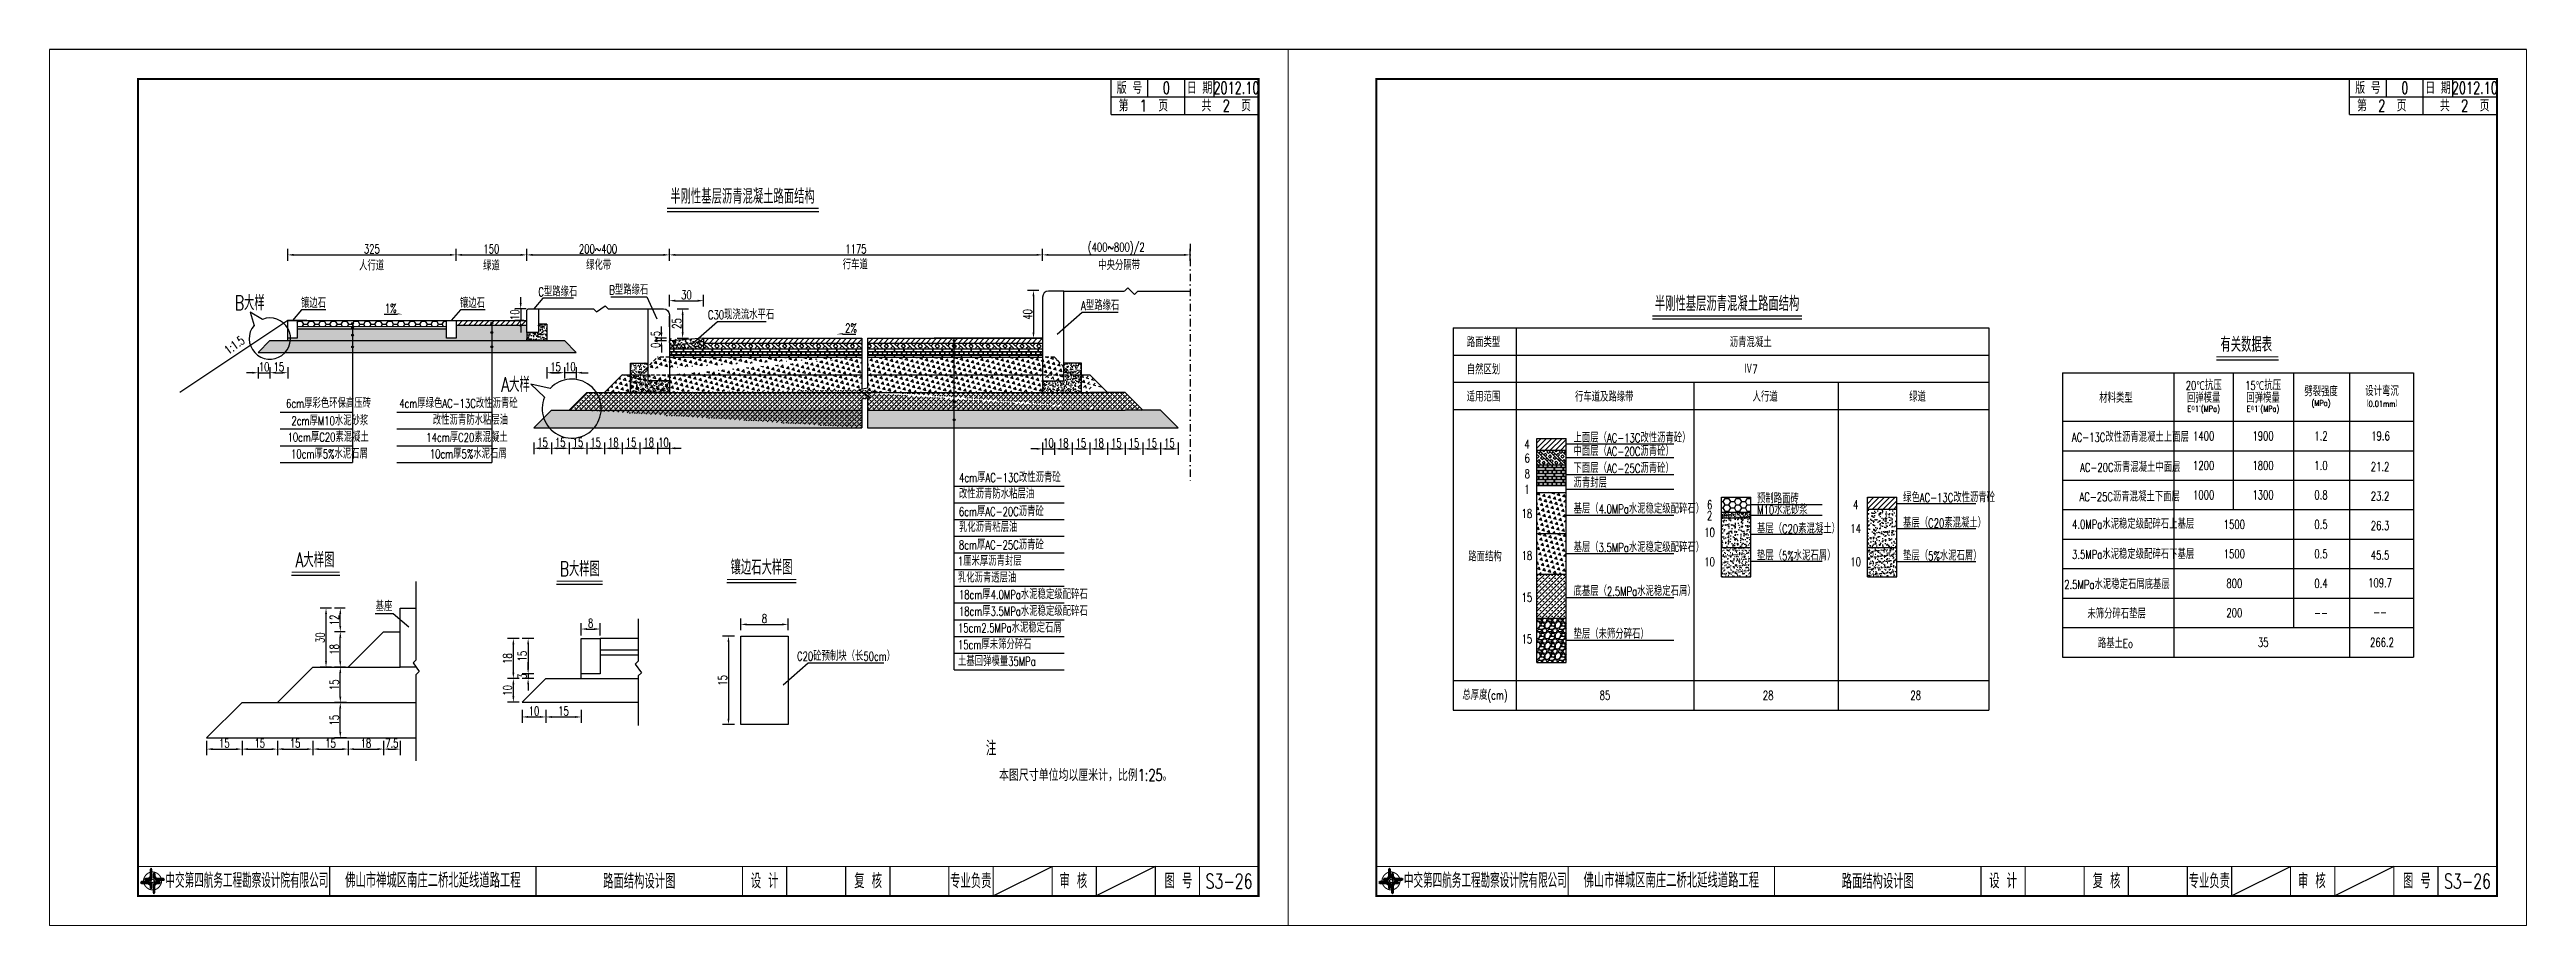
# Model space of a CAD drawing. Extents: x -728 to 112, y -1287 to -990.
import ezdxf
from ezdxf.enums import TextEntityAlignment as Align

# ---------------------------------------------------------------- set-up
doc = ezdxf.new("R2010")
doc.units = 0
doc.header["$LTSCALE"] = 5
doc.header["$PDMODE"] = 32
doc.header["$PDSIZE"] = 0.3
doc.linetypes.add('DASHDOT', pattern=[1, 0.5, -0.25, 0, -0.25])
doc.linetypes.add('HIDDEN', pattern=[0.375, 0.25, -0.125])
doc.layers.get('0').update_dxf_attribs({"linetype": 'CONTINUOUS'})
doc.layers.get('Defpoints').update_dxf_attribs({"linetype": 'CONTINUOUS'})
for name, color, linetype in [('1', 3, 'CONTINUOUS'), ('2', 2, 'HIDDEN'), ('YOLLOW', 7, 'CONTINUOUS'), ('图框', 7, 'CONTINUOUS'), ('尺寸标注', 2, 'CONTINUOUS'), ('文字', 7, 'CONTINUOUS'), ('文字表格', 7, 'CONTINUOUS'), ('结构', 2, 'CONTINUOUS'), ('路面结构', 2, 'CONTINUOUS'), ('钢筋', 1, 'CONTINUOUS')]:
    doc.layers.add(name, color=color, linetype=linetype)
doc.layers.add('标注', color=4, linetype='CONTINUOUS', lineweight=15)
doc.styles.get("Standard").update_dxf_attribs({"font": 'simplex1.shx', "width": 0.7, "bigfont": 'hztxt.shx'})
doc.dimstyles.new('比例1：200', dxfattribs={"dimtxt": 3, "dimasz": 2, "dimexe": 2, "dimexo": 1, "dimgap": 0.5, "dimtad": 1, "dimlfac": 20, "dimzin": 13, "dimdsep": 46, "dimtxsty": 'Standard', "dimcen": -0.09, "dimclrd": 256, "dimclre": 256, "dimclrt": 7, "dimaunit": 1, "dimadec": 0, "dimazin": 2, "dimtfac": 0.0005, "dimtix": 1, "dimtmove": 2, "dimatfit": 3, "dimfxl": 0, "dimtolj": 1, "dimtzin": 13, "dimarcsym": 0})
pattern_1 = [(228.0128, (-1819.26096, -1853.0206), (-40.64003453, -45.72005618), [0.683442, -67.661]), (184.9697, (-1819.71816, -1853.5286), (60.960098612, 5.07996415), [1.17281, -116.108]), (132.5104, (-1820.88656, -1853.6302), (50.799963037, -55.880054585), [0.826964, -81.8694]), (267.2737, (-1822.86776, -1854.9002), (5.07997794, 101.599967307), [1.06801, -105.7328]), (292.8337, (-1822.91856, -1855.967), (-25.40007211, 60.96003466), [1.047268, -103.6796]), (357.2737, (-1822.51216, -1856.9322), (-101.599967307, 5.07997794), [1.06801, -105.7328]), (37.6942, (-1821.44536, -1856.983), (-66.040041722, -50.799954714), [1.412388, -139.8262]), (72.2553, (-1820.32776, -1856.1194), (35.56007113, 111.760032412), [1.33344, -132.0106]), (121.4296, (-1819.92136, -1854.8494), (-40.64001047, 66.03992232), [1.071626, -106.091]), (175.2364, (-1820.48016, -1853.935), (55.87995611, -5.07995233), [1.223426, -59.9478]), (222.3974, (-1821.69936, -1853.8334), (-60.960001834, -55.879927301), [1.582156, -156.6336]), (138.8141, (-1817.83856, -1854.951), (-35.55997735, 30.47995311), [0.54001, -53.4612]), (171.4692, (-1818.24496, -1854.5954), (66.03989919, -10.1600256), [1.027364, -101.7092]), (225, (-1819.261, -1854.443), (-1e-15, -5.0799965), [0.718418, -6.46578]), (203.1986, (-1819.61656, -1853.8334), (25.40008565, 10.16004455), [0.386882, -38.3012]), (291.8014, (-1819.9722, -1853.9858), (-5.08000356, 15.2400098), [0.547132, -26.8096]), (30.9638, (-1819.769, -1854.4938), (15.2399839, 10.1600079), [0.88864, -28.7326]), (161.5651, (-1819.007, -1854.0366), (10.1600046, -5.0799924), [0.642574, -15.4218]), (16.3895, (-1822.91856, -1853.9858), (50.80002803, 15.2399683), [0.900176, -89.1176]), (70.3462, (-1822.05496, -1853.7318), (-20.31994338, -55.87992098), [0.755198, -74.7644]), (293.1986, (-1819.00696, -1853.0206), (-10.16004455, 25.40008565), [0.77376, -37.9144]), (343.6105, (-1818.70216, -1853.7318), (-50.80002803, 15.2399683), [0.900176, -89.1176]), (339.444, (-1822.91856, -1857.1354), (-25.40003153, 10.15998767), [0.86807, -42.5354]), (294.7751, (-1822.10576, -1857.4402), (-25.39994081, 55.87997405), [0.727344, -72.0072]), (66.8014, (-1818.95616, -1858.1006), (10.16004455, 25.40008565), [0.77376, -37.9144]), (17.354, (-1818.65136, -1857.3894), (-66.040003564, -20.31996935), [0.851566, -84.3048]), (69.444, (-1821.44536, -1858.1006), (-10.15998767, -25.40003153), [0.434036, -42.9696]), (101.3099, (-1819.261, -1858.1006), (-5.0799749, 20.3199349), [0.25903, -25.644]), (165.9638, (-1819.3118, -1857.8466), (15.2400107, -5.0799912), [1.047268, -19.8981]), (186.009, (-1820.32776, -1857.5926), (50.79992509, 5.079988137), [0.970534, -96.0828]), (303.6901, (-1819.769, -1854.951), (-5.0800017, 10.1599902), [0.732648, -17.58356]), (353.1572, (-1819.36256, -1855.5606), (86.360035713, -10.160045503), [1.279114, -126.632]), (60.9454, (-1818.09256, -1855.713), (-20.31995273, -35.55991522), [0.523016, -51.7788]), (90, (-1817.8386, -1855.256), (-5.08, 5.08), [0.3048, -4.7752]), (120.2564, (-1820.42936, -1857.4402), (20.31995693, -35.559982065), [0.705734, -69.8678]), (48.0128, (-1820.78496, -1856.8306), (40.64003453, 45.72005618), [1.366886, -66.9776]), (0, (-1819.8706, -1855.8146), (5.08, 5.08), [1.3208, -3.7592]), (325.3048, (-1818.54976, -1855.8146), (-50.79991198, 35.56000338), [0.80322, -79.5186]), (254.0546, (-1817.88936, -1856.2718), (-5.08001296, -20.3200484), [0.739658, -36.2434]), (207.646, (-1818.09256, -1856.983), (-96.519966098, -50.80003195), [1.20429, -119.225]), (175.4261, (-1819.15936, -1857.5418), (-66.04001521, 5.079975422), [1.274058, -126.1316]), (175.4261, (-1819.15936, -1857.5418), (-66.04001521, 5.079975422), [1.274058, -126.1316])]
pattern_2 = [(45, (-1822.9186, -1858.1006), (-0.841899, 0.841899), []), (45, (-1822.0767, -1858.1006), (-0.841899, 0.841899), [0, -1.190625])]
pattern_3 = [(105, (-1822.9186, -1858.1006), (-1.8400883, 0.4930504), [0.9525, -0.9525]), (165, (-1822.9186, -1858.1006), (-1.3470383, -1.347038), [0.9525, -0.9525]), (45, (-1823.8386, -1857.854), (-0.49305, 1.8400884), [0.9525, -0.9525])]
pattern_4 = [(135, (-1010.5014, -654.2993), (-2.873682, -2.873682), []), (135, (-1009.783, -653.581), (-2.873682, -2.873682), []), (45, (-1010.5014, -654.2993), (-2.873682, 2.873682), [-1.016, 1.016]), (45, (-1011.22, -653.581), (-2.873682, 2.873682), [-1.016, 1.016]), (45, (-1011.9383, -652.8624), (-2.873682, 2.873682), [1.016, -1.016]), (45, (-1012.6567, -652.144), (-2.873682, 2.873682), [1.016, -1.016]), (135, (-1009.0646, -652.8624), (-2.873682, -2.873682), [1.016, -1.016]), (135, (-1008.346, -652.144), (-2.873682, -2.873682), [1.016, -1.016])]
pattern_5 = [(0, (-1010.5014, -654.2993), (0, 2.167744), [3.0988, -0.1524]), (0, (-1010.5014, -653.3849), (0, 2.167744), [3.0988, -0.1524]), (0, (-1009.6886, -653.2154), (0, 2.167744), [1.4732, -0.1524]), (0, (-1009.6886, -652.301), (0, 2.167744), [1.4732, -0.1524]), (90, (-1010.5014, -654.2993), (-3.2512, 2e-16), [0.9144, -1.253338]), (90, (-1010.6538, -654.2993), (-3.2512, 2e-16), [0.9144, -1.253338]), (90, (-1009.6886, -653.2154), (-1.6256, 1e-16), [0.9144, -1.2533376]), (90, (-1009.841, -653.2154), (-1.6256, 1e-16), [0.9144, -1.2533376])]

msp = doc.modelspace()

# ---------------------------------------------------------------- texts
at = {"layer": '图框'}
for s, height, width, p in [('版 号', 4, 0.7, (-361.95035, -1002.82642)), ('0', 4, 0.7, (-349.45035, -1002.82642)), ('日 期', 4, 0.7, (-338.20035, -1002.82642)), ('2012.10', 4, 0.7, (-325.70035, -1002.82642)), ('版 号', 4, 0.7, (58.04965, -1002.82642)), ('0', 4, 0.7, (70.54965, -1002.82642)), ('日 期', 4, 0.7, (81.79965, -1002.82642)), ('2012.10', 4, 0.7, (94.29965, -1002.82642)), ('中交第四航务工程勘察设计院有限公司', 5, 0.65, (-661.26951, -1271.57798)), ('佛山市禅城区南庄二桥北延线道路工程', 5, 0.7, (-598.20035, -1271.51172)), ('设 计', 5, 0.7, (-485.69959, -1271.73183)), ('复 核', 5, 0.7, (-450.60477, -1271.73183)), ('专业负责', 5, 0.7, (-415.75402, -1271.73183)), ('审 核', 5, 0.7, (-380.98022, -1271.73183)), ('图 号', 5, 0.7, (-345.36105, -1271.73183)), ('中交第四航务工程勘察设计院有限公司', 5, 0.65, (-241.26951, -1271.57798)), ('佛山市禅城区南庄二桥北延线道路工程', 5, 0.7, (-178.20035, -1271.51172)), ('设 计', 5, 0.7, (-65.69959, -1271.73183)), ('复 核', 5, 0.7, (-30.60477, -1271.73183)), ('专业负责', 5, 0.7, (4.24598, -1271.73183)), ('审 核', 5, 0.7, (39.01978, -1271.73183)), ('图 号', 5, 0.7, (74.63895, -1271.73183))]:
    msp.add_text(s, height=height, dxfattribs=dict(at, width=width)).set_placement(p, align=Align.MIDDLE_CENTER)
at = {"layer": '尺寸标注', "color": 7, "linetype": 'Continuous', "width": 0.7}
for s, height, p in [('人行道', 3, (-618.96086, -1064.68861)), ('绿道', 3, (-578.33298, -1064.68861)), ('绿化带', 3, (-541.97383, -1064.47649)), ('行车道', 3, (-454.94212, -1064.29)), ('中央分隔带', 3, (-365.46194, -1064.54259)), ('B大样', 5, (-660.3119, -1078.23824)), ('镶边石', 3, (-638.6674, -1077.37919)), ('镶边石', 3, (-584.78134, -1077.37919)), ('C型路缘石', 3, (-555.82687, -1073.51667)), ('B型路缘石', 3, (-531.77144, -1072.88154)), ('A型路缘石', 3, (-371.909, -1078.16105)), ('C30现浇流水平石', 3, (-493.6738, -1081.27193)), ('A大样', 5, (-570.18568, -1105.91166)), ('基座', 3, (-614.75964, -1180.1899)), ('C20砼预制块（长50cm）', 3, (-458.08275, -1197.05301))]:
    msp.add_text(s, height=height, dxfattribs=at).set_placement(p, align=Align.CENTER)
for s, p in [('1%', (-614.48605, -1079.06176)), ('2%', (-458.39259, -1085.74979)), ('6cm厚彩色环保高压砖', (-647.98534, -1111.33231)), ('4cm厚绿色AC-13C改性沥青砼', (-609.59672, -1111.33231)), ('2cm厚M10水泥砂浆', (-646.15289, -1117.20087)), ('改性沥青防水粘层油', (-598.22197, -1117.00165)), ('10cm厚C20素混凝土 ', (-647.48092, -1122.78508)), ('10cm厚5%%%水泥石屑', (-646.29509, -1128.44691)), ('14cm厚C20素混凝土 ', (-600.39777, -1122.86271)), ('10cm厚5%%%水泥石屑', (-599.22039, -1128.44691)), ('4cm厚AC-13C改性沥青砼', (-419.75436, -1136.46578)), ('改性沥青防水粘层油', (-419.80007, -1142.03083)), ('乳化沥青粘层油', (-419.80007, -1153.35449)), ('6cm厚AC-20C沥青砼', (-419.80007, -1147.99617)), ('8cm厚AC-25C沥青砼', (-419.80007, -1159.31984)), ('乳化沥青透层油', (-420.17025, -1170.47033)), ('1厘米厚沥青封层', (-420.17025, -1164.8085)), ('18cm厚4.0MPa水泥稳定级配碎石', (-419.80007, -1176.14694)), ('15cm2.5MPa水泥稳定石屑', (-420.12007, -1187.45583)), ('18cm厚3.5MPa水泥稳定级配碎石', (-419.80007, -1181.80877)), ('15cm厚未筛分碎石', (-420.12007, -1193.11766)), ('土基回弹模量35MPa', (-420.12007, -1198.77949))]:
    msp.add_text(s, height=3, dxfattribs=at).set_placement(p)
at = {"layer": '尺寸标注', "color": 0, "width": 0.7}
msp.add_text('1:1.5', height=3, rotation=36.55555713, dxfattribs=at).set_placement((-667.4923, -1093.39963))
at = {"layer": '文字', "width": 0.7}
for s, p in [('半刚性基层沥青混凝土路面结构', (-493.17939, -1039.61143)), ('半刚性基层沥青混凝土路面结构', (-159.29782, -1075.97463)), ('有关数据表', (16.7687, -1089.8252)), ('A大样图', (-638.20448, -1162.86219)), ('B大样图', (-548.38459, -1165.93338)), ('镶边石大样图', (-486.73205, -1165.36222))]:
    msp.add_text(s, height=5, dxfattribs=at).set_placement(p, align=Align.MIDDLE_CENTER)
at = {"layer": '文字', "linetype": 'Continuous', "width": 0.7}
for s, height, p in [('注', 5, (-410.64284, -1229.24363)), ('本图尺寸单位均以厘米计，比例1:25。', 4, (-406.18003, -1237.83875))]:
    msp.add_text(s, height=height, dxfattribs=at).set_placement(p)
at = {"layer": '文字表格', "linetype": 'Continuous', "width": 0.7}
for s, height, p in [('路面类型', 3, (-241.90674, -1088.79462)), ('沥青混凝土', 3, (-151.28674, -1088.79462)), ('自然区划', 3, (-241.90674, -1098.03462)), ('Ⅳ7', 3, (-151.28674, -1098.03462)), ('适用范围', 3, (-241.90674, -1107.27462)), ('行车道及路缘带', 3, (-200.95178, -1107.27462)), ('人行道', 3, (-146.39851, -1107.27462)), ('绿道', 3, (-94.70472, -1107.27462)), ('材料类型', 3, (-27.40873, -1107.67214)), ('20℃抗压', 3, (2.32858, -1103.36769)), ('回弹模量', 3, (2.32858, -1107.65212)), ('15℃抗压', 3, (22.46933, -1103.36769)), ('回弹模量', 3, (22.46933, -1107.65212)), ('劈裂强度', 3, (42.13, -1105.4603)), ('(MPa)', 2, (42.13, -1109.82772)), ('（0.01mm）', 2, (62.81253, -1109.69277)), ('设计弯沉', 3, (62.81253, -1105.33764)), ('E%%1691%%168(MPa)', 2, (2.32858, -1111.76474)), ('E%%1691%%168(MPa)', 2, (22.46933, -1111.76474)), ('4', 3, (-227.08791, -1123.64474)), ('1400', 3, (2.32858, -1120.84206)), ('1900', 3, (22.46933, -1120.84206)), ('1.2', 3, (42.13, -1120.84206)), ('19.6', 3, (62.30567, -1120.84206)), ('8', 3, (-227.04514, -1133.70048)), ('6', 3, (-227.08791, -1128.35891)), ('1200', 3, (2.32858, -1130.84206)), ('1800', 3, (22.46933, -1130.84206)), ('1.0', 3, (42.13, -1130.84206)), ('21.2', 3, (62.15685, -1131.24684)), ('1', 3, (-227.17768, -1138.93571)), ('1000', 3, (2.32858, -1140.84206)), ('1300', 3, (22.46933, -1140.84206)), ('0.8', 3, (42.13, -1140.84206)), ('23.2', 3, (62.15685, -1141.24684)), ('18', 3, (-227.17768, -1147.12994)), ('2', 3, (-165.23806, -1147.84949)), ('6', 3, (-165.19997, -1144.16242)), ('14', 3, (-115.68785, -1152.24769)), ('4', 3, (-115.64975, -1144.16242)), ('1500', 3, (12.73295, -1150.84206)), ('0.5', 3, (42.13, -1150.84206)), ('26.3', 3, (62.15685, -1151.24684)), ('10', 3, (-165.23806, -1153.53045)), ('路面结构', 3, (-241.38267, -1161.4692)), ('18', 3, (-227.17768, -1161.3957)), ('10', 3, (-165.23806, -1163.53556)), ('10', 3, (-115.68785, -1163.53556)), ('1500', 3, (12.73295, -1160.84206)), ('0.5', 3, (42.13, -1160.84206)), ('45.5', 3, (62.15685, -1161.24684)), ('15', 3, (-227.17768, -1175.59343)), ('2.5MPa水泥稳定石屑底基层', 3, (-27.05894, -1170.84206)), ('800', 3, (12.73295, -1170.84206)), ('0.4', 3, (42.13, -1170.84206)), ('109.7', 3, (62.15685, -1170.63987)), ('未筛分碎石垫层', 3, (-27.17912, -1180.84206)), ('200', 3, (12.73295, -1180.84206)), ('--', 3, (42.13, -1180.84206)), ('--', 3, (62.15685, -1180.63987)), ('15', 3, (-227.17768, -1189.68494)), ('路基土Eo', 3, (-27.59849, -1190.84206)), ('35', 3, (22.508, -1190.84206)), ('266.2', 3, (62.81253, -1190.84206)), ('总厚度(cm)', 3, (-241.38267, -1208.81329)), ('85', 3, (-200.70289, -1208.81329)), ('28', 3, (-145.35736, -1208.81329)), ('28', 3, (-95.32356, -1208.81329))]:
    msp.add_text(s, height=height, dxfattribs=at).set_placement(p, align=Align.MIDDLE)
for s, p in [('上面层（AC-13C改性沥青砼）', (-211.37047, -1123.03127)), ('中面层（AC-20C沥青砼）', (-211.37047, -1127.58207)), ('AC-13C改性沥青混凝土上面层', (-42.35526, -1122.81724)), ('下面层（AC-25C沥青砼）', (-211.37047, -1133.34413)), ('AC-20C沥青混凝土中面层', (-39.57374, -1133.02644)), ('沥青封层', (-211.37047, -1138.29603)), ('预制路面砖', (-149.15069, -1143.64662)), ('绿色AC-13C改性沥青砼', (-99.60048, -1143.27077)), ('AC-25C沥青混凝土下面层', (-39.76074, -1143.00727)), ('基层（4.0MPa水泥稳定级配碎石）', (-211.37047, -1147.09733)), ('基层（C20素混凝土） ', (-149.17108, -1153.85164)), ('M10水泥砂浆', (-149.06441, -1147.41455)), ('基层（C20素混凝土） ', (-99.62086, -1151.89284)), ('4.0MPa水泥稳定级配碎石上基层', (-42.30516, -1152.28888)), ('基层（3.5MPa水泥稳定级配碎石）', (-211.37047, -1160.18756)), ('3.5MPa水泥稳定级配碎石下基层', (-42.30516, -1162.51888)), ('垫层（5%%%水泥石屑） ', (-149.17108, -1162.95852)), ('垫层（5%%%水泥石屑） ', (-99.62086, -1163.0279)), ('底基层（2.5MPa水泥稳定石屑） ', (-211.37047, -1175.04597)), ('垫层（未筛分碎石）', (-211.37047, -1189.58044))]:
    msp.add_text(s, height=3, dxfattribs=at).set_placement(p)

# ---------------------------------------------------------------- blocks, each defined once
blk = doc.blocks.new('*D3')
at = {"layer": 'Defpoints', "color": 0}
for p in [(-564, -1122.12), (-558, -1122.12), (-558, -1125.03)]:
    blk.add_point(p, dxfattribs=at)
at = {"layer": '标注', "lineweight": -2}
for p, q in [((-564, -1123.12), (-564, -1127.03)), ((-562, -1125.03), (-560, -1125.03)), ((-558, -1123.12), (-558, -1127.03))]:
    blk.add_line(p, q, dxfattribs=at)
at = {"layer": '标注'}
for points in [[(-562, -1124.7), (-562, -1125.36), (-564, -1125.03)], [(-560, -1124.7), (-560, -1125.36), (-558, -1125.03)]]:
    blk.add_solid(points, dxfattribs=at)
at = {"layer": '标注', "color": 7, "insert": (-561, -1123.03), "char_height": 3, "attachment_point": 5}
blk.add_mtext('\\A1;15', dxfattribs=at)
blk = doc.blocks.new('*D4')
at = {"layer": 'Defpoints', "color": 0}
for p in [(-558, -1122.12), (-552, -1122.12), (-552, -1125.03)]:
    blk.add_point(p, dxfattribs=at)
at = {"layer": '标注', "lineweight": -2}
for p, q in [((-558, -1123.12), (-558, -1127.03)), ((-556, -1125.03), (-554, -1125.03)), ((-552, -1123.12), (-552, -1127.03))]:
    blk.add_line(p, q, dxfattribs=at)
at = {"layer": '标注'}
for points in [[(-556, -1124.7), (-556, -1125.36), (-558, -1125.03)], [(-554, -1124.7), (-554, -1125.36), (-552, -1125.03)]]:
    blk.add_solid(points, dxfattribs=at)
at = {"layer": '标注', "color": 7, "insert": (-555, -1123.03), "char_height": 3, "attachment_point": 5}
blk.add_mtext('\\A1;15', dxfattribs=at)
blk = doc.blocks.new('*D5')
at = {"layer": 'Defpoints', "color": 0}
for p in [(-552, -1122.12), (-546, -1122.12), (-546, -1125.03)]:
    blk.add_point(p, dxfattribs=at)
at = {"layer": '标注', "lineweight": -2}
for p, q in [((-552, -1123.12), (-552, -1127.03)), ((-550, -1125.03), (-548, -1125.03)), ((-546, -1123.12), (-546, -1127.03))]:
    blk.add_line(p, q, dxfattribs=at)
at = {"layer": '标注'}
for points in [[(-550, -1124.7), (-550, -1125.36), (-552, -1125.03)], [(-548, -1124.7), (-548, -1125.36), (-546, -1125.03)]]:
    blk.add_solid(points, dxfattribs=at)
at = {"layer": '标注', "color": 7, "insert": (-549, -1123.03), "char_height": 3, "attachment_point": 5}
blk.add_mtext('\\A1;15', dxfattribs=at)
blk = doc.blocks.new('*D6')
at = {"layer": 'Defpoints', "color": 0}
for p in [(-546, -1122.12), (-540, -1122.12), (-540, -1125.03)]:
    blk.add_point(p, dxfattribs=at)
at = {"layer": '标注', "lineweight": -2}
for p, q in [((-546, -1123.12), (-546, -1127.03)), ((-544, -1125.03), (-542, -1125.03)), ((-540, -1123.12), (-540, -1127.03))]:
    blk.add_line(p, q, dxfattribs=at)
at = {"layer": '标注'}
for points in [[(-544, -1124.7), (-544, -1125.36), (-546, -1125.03)], [(-542, -1124.7), (-542, -1125.36), (-540, -1125.03)]]:
    blk.add_solid(points, dxfattribs=at)
at = {"layer": '标注', "color": 7, "insert": (-543, -1123.03), "char_height": 3, "attachment_point": 5}
blk.add_mtext('\\A1;15', dxfattribs=at)
blk = doc.blocks.new('*D7')
at = {"layer": 'Defpoints', "color": 0}
for p in [(-540, -1122.12), (-534, -1122.12), (-534, -1125.03)]:
    blk.add_point(p, dxfattribs=at)
at = {"layer": '标注', "lineweight": -2}
for p, q in [((-540, -1123.12), (-540, -1127.03)), ((-538, -1125.03), (-536, -1125.03)), ((-534, -1123.12), (-534, -1127.03))]:
    blk.add_line(p, q, dxfattribs=at)
at = {"layer": '标注'}
for points in [[(-538, -1124.7), (-538, -1125.36), (-540, -1125.03)], [(-536, -1124.7), (-536, -1125.36), (-534, -1125.03)]]:
    blk.add_solid(points, dxfattribs=at)
at = {"layer": '标注', "color": 7, "insert": (-537, -1123.03), "char_height": 3, "attachment_point": 5}
blk.add_mtext('\\A1;18', dxfattribs=at)
blk = doc.blocks.new('*D8')
at = {"layer": 'Defpoints', "color": 0}
for p in [(-534, -1122.12), (-528, -1122.12), (-528, -1125.03)]:
    blk.add_point(p, dxfattribs=at)
at = {"layer": '标注', "lineweight": -2}
for p, q in [((-534, -1123.12), (-534, -1127.03)), ((-532, -1125.03), (-530, -1125.03)), ((-528, -1123.12), (-528, -1127.03))]:
    blk.add_line(p, q, dxfattribs=at)
at = {"layer": '标注'}
for points in [[(-532, -1124.7), (-532, -1125.36), (-534, -1125.03)], [(-530, -1124.7), (-530, -1125.36), (-528, -1125.03)]]:
    blk.add_solid(points, dxfattribs=at)
at = {"layer": '标注', "color": 7, "insert": (-531, -1123.03), "char_height": 3, "attachment_point": 5}
blk.add_mtext('\\A1;15', dxfattribs=at)
blk = doc.blocks.new('*D9')
at = {"layer": 'Defpoints', "color": 0}
for p in [(-528, -1122.12), (-522, -1122.12), (-522, -1125.03)]:
    blk.add_point(p, dxfattribs=at)
at = {"layer": '标注', "lineweight": -2}
for p, q in [((-528, -1123.12), (-528, -1127.03)), ((-526, -1125.03), (-524, -1125.03)), ((-522, -1123.12), (-522, -1127.03))]:
    blk.add_line(p, q, dxfattribs=at)
at = {"layer": '标注'}
for points in [[(-526, -1124.7), (-526, -1125.36), (-528, -1125.03)], [(-524, -1124.7), (-524, -1125.36), (-522, -1125.03)]]:
    blk.add_solid(points, dxfattribs=at)
at = {"layer": '标注', "color": 7, "insert": (-525, -1123.03), "char_height": 3, "attachment_point": 5}
blk.add_mtext('\\A1;18', dxfattribs=at)
blk = doc.blocks.new('*D10')
at = {"layer": 'Defpoints', "color": 0}
for p in [(-522, -1122.12), (-518, -1122.12), (-518, -1125.03)]:
    blk.add_point(p, dxfattribs=at)
at = {"layer": '标注', "lineweight": -2}
for p, q in [((-524, -1125.03), (-526, -1125.03)), ((-522, -1123.12), (-522, -1127.03)), ((-522, -1125.03), (-518, -1125.03)), ((-518, -1123.12), (-518, -1127.03)), ((-516, -1125.03), (-514, -1125.03))]:
    blk.add_line(p, q, dxfattribs=at)
at = {"layer": '标注'}
for points in [[(-524, -1124.7), (-524, -1125.36), (-522, -1125.03)], [(-516, -1124.7), (-516, -1125.36), (-518, -1125.03)]]:
    blk.add_solid(points, dxfattribs=at)
at = {"layer": '标注', "color": 7, "insert": (-520, -1123.03), "char_height": 3, "attachment_point": 5}
blk.add_mtext('\\A1;10', dxfattribs=at)
blk = doc.blocks.new('*D11')
at = {"layer": 'Defpoints', "color": 0}
for p in [(-351.43, -1122.12), (-345.43, -1122.12), (-345.43, -1125.22)]:
    blk.add_point(p, dxfattribs=at)
at = {"layer": '标注', "lineweight": -2}
for p, q in [((-351.43, -1123.12), (-351.43, -1127.22)), ((-349.43, -1125.22), (-347.43, -1125.22)), ((-345.43, -1123.12), (-345.43, -1127.22))]:
    blk.add_line(p, q, dxfattribs=at)
at = {"layer": '标注'}
for points in [[(-349.43, -1124.89), (-349.43, -1125.56), (-351.43, -1125.22)], [(-347.43, -1124.89), (-347.43, -1125.56), (-345.43, -1125.22)]]:
    blk.add_solid(points, dxfattribs=at)
at = {"layer": '标注', "color": 7, "insert": (-348.43, -1123.22), "char_height": 3, "attachment_point": 5}
blk.add_mtext('\\A1;15', dxfattribs=at)
blk = doc.blocks.new('*D12')
at = {"layer": 'Defpoints', "color": 0}
for p in [(-357.43, -1122.12), (-351.43, -1122.12), (-351.43, -1125.22)]:
    blk.add_point(p, dxfattribs=at)
at = {"layer": '标注', "lineweight": -2}
for p, q in [((-357.43, -1123.12), (-357.43, -1127.22)), ((-355.43, -1125.22), (-353.43, -1125.22)), ((-351.43, -1123.12), (-351.43, -1127.22))]:
    blk.add_line(p, q, dxfattribs=at)
at = {"layer": '标注'}
for points in [[(-355.43, -1124.89), (-355.43, -1125.56), (-357.43, -1125.22)], [(-353.43, -1124.89), (-353.43, -1125.56), (-351.43, -1125.22)]]:
    blk.add_solid(points, dxfattribs=at)
at = {"layer": '标注', "color": 7, "insert": (-354.43, -1123.22), "char_height": 3, "attachment_point": 5}
blk.add_mtext('\\A1;15', dxfattribs=at)
blk = doc.blocks.new('*D13')
at = {"layer": 'Defpoints', "color": 0}
for p in [(-363.43, -1122.12), (-357.43, -1122.12), (-357.43, -1125.22)]:
    blk.add_point(p, dxfattribs=at)
at = {"layer": '标注', "lineweight": -2}
for p, q in [((-363.43, -1123.12), (-363.43, -1127.22)), ((-361.43, -1125.22), (-359.43, -1125.22)), ((-357.43, -1123.12), (-357.43, -1127.22))]:
    blk.add_line(p, q, dxfattribs=at)
at = {"layer": '标注'}
for points in [[(-361.43, -1124.89), (-361.43, -1125.56), (-363.43, -1125.22)], [(-359.43, -1124.89), (-359.43, -1125.56), (-357.43, -1125.22)]]:
    blk.add_solid(points, dxfattribs=at)
at = {"layer": '标注', "color": 7, "insert": (-360.43, -1123.22), "char_height": 3, "attachment_point": 5}
blk.add_mtext('\\A1;15', dxfattribs=at)
blk = doc.blocks.new('*D14')
at = {"layer": 'Defpoints', "color": 0}
for p in [(-369.43, -1122.12), (-363.43, -1122.12), (-363.43, -1125.22)]:
    blk.add_point(p, dxfattribs=at)
at = {"layer": '标注', "lineweight": -2}
for p, q in [((-369.43, -1123.12), (-369.43, -1127.22)), ((-367.43, -1125.22), (-365.43, -1125.22)), ((-363.43, -1123.12), (-363.43, -1127.22))]:
    blk.add_line(p, q, dxfattribs=at)
at = {"layer": '标注'}
for points in [[(-367.43, -1124.89), (-367.43, -1125.56), (-369.43, -1125.22)], [(-365.43, -1124.89), (-365.43, -1125.56), (-363.43, -1125.22)]]:
    blk.add_solid(points, dxfattribs=at)
at = {"layer": '标注', "color": 7, "insert": (-366.43, -1123.22), "char_height": 3, "attachment_point": 5}
blk.add_mtext('\\A1;15', dxfattribs=at)
blk = doc.blocks.new('*D15')
at = {"layer": 'Defpoints', "color": 0}
for p in [(-375.43, -1122.12), (-369.43, -1122.12), (-369.43, -1125.22)]:
    blk.add_point(p, dxfattribs=at)
at = {"layer": '标注', "lineweight": -2}
for p, q in [((-375.43, -1123.12), (-375.43, -1127.22)), ((-373.43, -1125.22), (-371.43, -1125.22)), ((-369.43, -1123.12), (-369.43, -1127.22))]:
    blk.add_line(p, q, dxfattribs=at)
at = {"layer": '标注'}
for points in [[(-373.43, -1124.89), (-373.43, -1125.56), (-375.43, -1125.22)], [(-371.43, -1124.89), (-371.43, -1125.56), (-369.43, -1125.22)]]:
    blk.add_solid(points, dxfattribs=at)
at = {"layer": '标注', "color": 7, "insert": (-372.43, -1123.22), "char_height": 3, "attachment_point": 5}
blk.add_mtext('\\A1;18', dxfattribs=at)
blk = doc.blocks.new('*D16')
at = {"layer": 'Defpoints', "color": 0}
for p in [(-381.43, -1122.12), (-375.43, -1122.12), (-375.43, -1125.22)]:
    blk.add_point(p, dxfattribs=at)
at = {"layer": '标注', "lineweight": -2}
for p, q in [((-381.43, -1123.12), (-381.43, -1127.22)), ((-379.43, -1125.22), (-377.43, -1125.22)), ((-375.43, -1123.12), (-375.43, -1127.22))]:
    blk.add_line(p, q, dxfattribs=at)
at = {"layer": '标注'}
for points in [[(-379.43, -1124.89), (-379.43, -1125.56), (-381.43, -1125.22)], [(-377.43, -1124.89), (-377.43, -1125.56), (-375.43, -1125.22)]]:
    blk.add_solid(points, dxfattribs=at)
at = {"layer": '标注', "color": 7, "insert": (-378.43, -1123.22), "char_height": 3, "attachment_point": 5}
blk.add_mtext('\\A1;15', dxfattribs=at)
blk = doc.blocks.new('*D17')
at = {"layer": 'Defpoints', "color": 0}
for p in [(-387.43, -1122.12), (-381.43, -1122.12), (-381.43, -1125.22)]:
    blk.add_point(p, dxfattribs=at)
at = {"layer": '标注', "lineweight": -2}
for p, q in [((-387.43, -1123.12), (-387.43, -1127.22)), ((-385.43, -1125.22), (-383.43, -1125.22)), ((-381.43, -1123.12), (-381.43, -1127.22))]:
    blk.add_line(p, q, dxfattribs=at)
at = {"layer": '标注'}
for points in [[(-385.43, -1124.89), (-385.43, -1125.56), (-387.43, -1125.22)], [(-383.43, -1124.89), (-383.43, -1125.56), (-381.43, -1125.22)]]:
    blk.add_solid(points, dxfattribs=at)
at = {"layer": '标注', "color": 7, "insert": (-384.43, -1123.22), "char_height": 3, "attachment_point": 5}
blk.add_mtext('\\A1;18', dxfattribs=at)
blk = doc.blocks.new('*D18')
at = {"layer": 'Defpoints', "color": 0}
for p in [(-391.43, -1122.12), (-387.43, -1122.12), (-387.43, -1125.22)]:
    blk.add_point(p, dxfattribs=at)
at = {"layer": '标注', "lineweight": -2}
for p, q in [((-393.43, -1125.22), (-395.43, -1125.22)), ((-391.43, -1123.12), (-391.43, -1127.22)), ((-391.43, -1125.22), (-387.43, -1125.22)), ((-387.43, -1123.12), (-387.43, -1127.22)), ((-385.43, -1125.22), (-383.43, -1125.22))]:
    blk.add_line(p, q, dxfattribs=at)
at = {"layer": '标注'}
for points in [[(-393.43, -1124.89), (-393.43, -1125.56), (-391.43, -1125.22)], [(-385.43, -1124.89), (-385.43, -1125.56), (-387.43, -1125.22)]]:
    blk.add_solid(points, dxfattribs=at)
at = {"layer": '标注', "color": 7, "insert": (-389.43, -1123.22), "char_height": 3, "attachment_point": 5}
blk.add_mtext('\\A1;10', dxfattribs=at)
blk = doc.blocks.new('*D19')
at = {"layer": 'Defpoints', "color": 0}
for p in [(-647.44, -1062.47), (-590.35, -1059.45), (-590.35, -1062.47)]:
    blk.add_point(p, dxfattribs=at)
at = {"layer": '标注', "lineweight": -2}
for p, q in [((-647.44, -1061.47), (-647.44, -1057.45)), ((-590.35, -1061.47), (-590.35, -1057.45)), ((-645.44, -1059.45), (-592.35, -1059.45))]:
    blk.add_line(p, q, dxfattribs=at)
at = {"layer": '标注'}
for points in [[(-645.44, -1059.12), (-645.44, -1059.78), (-647.44, -1059.45)], [(-592.35, -1059.12), (-592.35, -1059.78), (-590.35, -1059.45)]]:
    blk.add_solid(points, dxfattribs=at)
at = {"layer": '标注', "color": 7, "insert": (-618.89, -1057.45), "char_height": 3, "attachment_point": 5}
blk.add_mtext('\\A1;325', dxfattribs=at)
blk = doc.blocks.new('*D20')
at = {"layer": 'Defpoints', "color": 0}
for p in [(-566.38, -1062.47), (-518, -1059.45), (-518, -1062.47)]:
    blk.add_point(p, dxfattribs=at)
at = {"layer": '标注', "lineweight": -2}
for p, q in [((-566.38, -1061.47), (-566.38, -1057.45)), ((-518, -1061.47), (-518, -1057.45)), ((-564.38, -1059.45), (-520, -1059.45))]:
    blk.add_line(p, q, dxfattribs=at)
at = {"layer": '标注'}
for points in [[(-564.38, -1059.12), (-564.38, -1059.78), (-566.38, -1059.45)], [(-520, -1059.12), (-520, -1059.78), (-518, -1059.45)]]:
    blk.add_solid(points, dxfattribs=at)
at = {"layer": '标注', "color": 7, "insert": (-542.19, -1057.45), "char_height": 3, "attachment_point": 5}
blk.add_mtext('\\A1;200~400', dxfattribs=at)
blk = doc.blocks.new('*D21')
at = {"layer": 'Defpoints', "color": 0}
for p in [(-518, -1062.47), (-391.43, -1059.45), (-391.43, -1062.47)]:
    blk.add_point(p, dxfattribs=at)
at = {"layer": '标注', "lineweight": -2}
for p, q in [((-518, -1061.47), (-518, -1057.45)), ((-391.43, -1061.47), (-391.43, -1057.45)), ((-516, -1059.45), (-393.43, -1059.45))]:
    blk.add_line(p, q, dxfattribs=at)
at = {"layer": '标注'}
for points in [[(-516, -1059.12), (-516, -1059.78), (-518, -1059.45)], [(-393.43, -1059.12), (-393.43, -1059.78), (-391.43, -1059.45)]]:
    blk.add_solid(points, dxfattribs=at)
at = {"layer": '标注', "color": 7, "insert": (-454.72, -1057.45), "char_height": 3, "attachment_point": 5}
blk.add_mtext('\\A1;1175', dxfattribs=at)
blk = doc.blocks.new('*D22')
at = {"layer": 'Defpoints', "color": 0}
for p in [(-391.43, -1062.47), (-341.43, -1059.45), (-341.43, -1062.47)]:
    blk.add_point(p, dxfattribs=at)
at = {"layer": '标注', "lineweight": -2}
for p, q in [((-391.43, -1061.47), (-391.43, -1057.45)), ((-341.43, -1061.47), (-341.43, -1057.45)), ((-389.43, -1059.45), (-343.43, -1059.45))]:
    blk.add_line(p, q, dxfattribs=at)
at = {"layer": '标注'}
for points in [[(-389.43, -1059.12), (-389.43, -1059.78), (-391.43, -1059.45)], [(-343.43, -1059.12), (-343.43, -1059.78), (-341.43, -1059.45)]]:
    blk.add_solid(points, dxfattribs=at)
at = {"layer": '标注', "color": 7, "insert": (-366.43, -1057.35), "char_height": 3, "attachment_point": 5}
blk.add_mtext('\\A1;(400~800)/2', dxfattribs=at)
blk = doc.blocks.new('*D23')
at = {"layer": 'Defpoints', "color": 0}
for p in [(-516.39, -1077.74), (-516.39, -1087.74), (-513.5, -1087.74)]:
    blk.add_point(p, dxfattribs=at)
at = {"layer": '标注', "lineweight": -2}
for p, q in [((-515.39, -1077.74), (-511.5, -1077.74)), ((-513.5, -1079.74), (-513.5, -1085.74)), ((-515.39, -1087.74), (-511.5, -1087.74))]:
    blk.add_line(p, q, dxfattribs=at)
at = {"layer": '标注'}
for points in [[(-513.83, -1079.74), (-513.16, -1079.74), (-513.5, -1077.74)], [(-513.83, -1085.74), (-513.16, -1085.74), (-513.5, -1087.74)]]:
    blk.add_solid(points, dxfattribs=at)
at = {"layer": '标注', "color": 7, "insert": (-515.5, -1082.74), "char_height": 3, "attachment_point": 5, "rotation": 90}
blk.add_mtext('\\A1;25', dxfattribs=at)
blk = doc.blocks.new('*D24')
at = {"layer": 'Defpoints', "color": 0}
for p in [(-391.66, -1071.54), (-394.51, -1087.74), (-391.66, -1087.74)]:
    blk.add_point(p, dxfattribs=at)
at = {"layer": '标注', "lineweight": -2}
for p, q in [((-392.66, -1071.54), (-396.51, -1071.54)), ((-394.51, -1073.54), (-394.51, -1085.74)), ((-392.66, -1087.74), (-396.51, -1087.74))]:
    blk.add_line(p, q, dxfattribs=at)
at = {"layer": '标注'}
for points in [[(-394.85, -1073.54), (-394.18, -1073.54), (-394.51, -1071.54)], [(-394.85, -1085.74), (-394.18, -1085.74), (-394.51, -1087.74)]]:
    blk.add_solid(points, dxfattribs=at)
at = {"layer": '标注', "color": 7, "insert": (-396.51, -1079.64), "char_height": 3, "attachment_point": 5, "rotation": 90}
blk.add_mtext('\\A1;40', dxfattribs=at)
blk = doc.blocks.new('*D25')
at = {"layer": 'Defpoints', "color": 0}
for p in [(-568.42, -1081.74), (-566.38, -1081.74), (-565.58, -1077.74)]:
    blk.add_point(p, dxfattribs=at)
at = {"layer": '标注', "lineweight": -2}
for p, q in [((-568.42, -1075.74), (-568.42, -1073.74)), ((-566.58, -1077.74), (-570.42, -1077.74)), ((-567.38, -1081.74), (-570.42, -1081.74)), ((-568.42, -1077.74), (-568.42, -1081.74)), ((-568.42, -1083.74), (-568.42, -1085.74))]:
    blk.add_line(p, q, dxfattribs=at)
at = {"layer": '标注'}
for points in [[(-568.76, -1075.74), (-568.09, -1075.74), (-568.42, -1077.74)], [(-568.76, -1083.74), (-568.09, -1083.74), (-568.42, -1081.74)]]:
    blk.add_solid(points, dxfattribs=at)
at = {"layer": '标注', "color": 7, "insert": (-570.42, -1079.74), "char_height": 3, "attachment_point": 5, "rotation": 90}
blk.add_mtext('\\A1;10', dxfattribs=at)
blk = doc.blocks.new('*D26')
at = {"layer": 'Defpoints', "color": 0}
for p in [(-657.44, -1096.48), (-653.44, -1096.48), (-653.44, -1099.41)]:
    blk.add_point(p, dxfattribs=at)
at = {"layer": '标注', "lineweight": -2}
for p, q in [((-659.44, -1099.41), (-661.44, -1099.41)), ((-657.44, -1097.48), (-657.44, -1101.41)), ((-657.44, -1099.41), (-653.44, -1099.41)), ((-653.44, -1097.48), (-653.44, -1101.41)), ((-651.44, -1099.41), (-649.44, -1099.41))]:
    blk.add_line(p, q, dxfattribs=at)
at = {"layer": '标注'}
for points in [[(-659.44, -1099.08), (-659.44, -1099.74), (-657.44, -1099.41)], [(-651.44, -1099.08), (-651.44, -1099.74), (-653.44, -1099.41)]]:
    blk.add_solid(points, dxfattribs=at)
at = {"layer": '标注', "color": 7, "insert": (-655.44, -1097.41), "char_height": 3, "attachment_point": 5}
blk.add_mtext('\\A1;10', dxfattribs=at)
blk = doc.blocks.new('*D27')
at = {"layer": 'Defpoints', "color": 0}
for p in [(-653.44, -1096.48), (-647.44, -1096.48), (-647.44, -1099.41)]:
    blk.add_point(p, dxfattribs=at)
at = {"layer": '标注', "lineweight": -2}
for p, q in [((-653.44, -1097.48), (-653.44, -1101.41)), ((-651.44, -1099.41), (-649.44, -1099.41)), ((-647.44, -1097.48), (-647.44, -1101.41))]:
    blk.add_line(p, q, dxfattribs=at)
at = {"layer": '标注'}
for points in [[(-651.44, -1099.08), (-651.44, -1099.74), (-653.44, -1099.41)], [(-649.44, -1099.08), (-649.44, -1099.74), (-647.44, -1099.41)]]:
    blk.add_solid(points, dxfattribs=at)
at = {"layer": '标注', "color": 7, "insert": (-650.44, -1097.41), "char_height": 3, "attachment_point": 5}
blk.add_mtext('\\A1;15', dxfattribs=at)
blk = doc.blocks.new('*D28')
at = {"layer": 'Defpoints', "color": 0}
for p in [(-553.58, -1096.48), (-553.58, -1099.41), (-549.58, -1096.48)]:
    blk.add_point(p, dxfattribs=at)
at = {"layer": '标注', "lineweight": -2}
for p, q in [((-555.58, -1099.41), (-557.58, -1099.41)), ((-553.58, -1097.48), (-553.58, -1101.41)), ((-549.58, -1099.41), (-553.58, -1099.41)), ((-549.58, -1097.48), (-549.58, -1101.41)), ((-547.58, -1099.41), (-545.58, -1099.41))]:
    blk.add_line(p, q, dxfattribs=at)
at = {"layer": '标注'}
for points in [[(-555.58, -1099.08), (-555.58, -1099.74), (-553.58, -1099.41)], [(-547.58, -1099.08), (-547.58, -1099.74), (-549.58, -1099.41)]]:
    blk.add_solid(points, dxfattribs=at)
at = {"layer": '标注', "color": 7, "insert": (-551.58, -1097.41), "char_height": 3, "attachment_point": 5}
blk.add_mtext('\\A1;10', dxfattribs=at)
blk = doc.blocks.new('*D30')
at = {"layer": 'Defpoints', "color": 0}
for p in [(-559.58, -1096.48), (-553.58, -1096.48), (-553.58, -1099.41)]:
    blk.add_point(p, dxfattribs=at)
at = {"layer": '标注', "lineweight": -2}
for p, q in [((-559.58, -1097.48), (-559.58, -1101.41)), ((-557.58, -1099.41), (-555.58, -1099.41)), ((-553.58, -1097.48), (-553.58, -1101.41))]:
    blk.add_line(p, q, dxfattribs=at)
at = {"layer": '标注'}
for points in [[(-557.58, -1099.08), (-557.58, -1099.74), (-559.58, -1099.41)], [(-555.58, -1099.08), (-555.58, -1099.74), (-553.58, -1099.41)]]:
    blk.add_solid(points, dxfattribs=at)
at = {"layer": '标注', "color": 7, "insert": (-556.58, -1097.41), "char_height": 3, "attachment_point": 5}
blk.add_mtext('\\A1;15', dxfattribs=at)
blk = doc.blocks.new('*D31')
at = {"layer": 'Defpoints', "color": 0}
for p in [(-590.35, -1062.47), (-566.38, -1059.45), (-566.38, -1062.47)]:
    blk.add_point(p, dxfattribs=at)
at = {"layer": '标注', "lineweight": -2}
for p, q in [((-590.35, -1061.47), (-590.35, -1057.45)), ((-566.38, -1061.47), (-566.38, -1057.45)), ((-588.35, -1059.45), (-568.38, -1059.45))]:
    blk.add_line(p, q, dxfattribs=at)
at = {"layer": '标注'}
for points in [[(-588.35, -1059.12), (-588.35, -1059.78), (-590.35, -1059.45)], [(-568.38, -1059.12), (-568.38, -1059.78), (-566.38, -1059.45)]]:
    blk.add_solid(points, dxfattribs=at)
at = {"layer": '标注', "color": 7, "insert": (-578.37, -1057.45), "char_height": 3, "attachment_point": 5}
blk.add_mtext('\\A1;150', dxfattribs=at)
blk = doc.blocks.new('*D32')
at = {"layer": 'Defpoints', "color": 0}
for p in [(-520.66, -1087.74), (-518, -1087.74), (-518, -1088.54)]:
    blk.add_point(p, dxfattribs=at)
at = {"layer": '标注', "lineweight": -2}
for p, q in [((-519, -1087.74), (-522.66, -1087.74)), ((-519, -1088.54), (-522.66, -1088.54)), ((-520.66, -1085.74), (-520.66, -1083.74)), ((-520.66, -1088.54), (-520.66, -1087.74)), ((-520.66, -1090.54), (-520.66, -1092.54))]:
    blk.add_line(p, q, dxfattribs=at)
at = {"layer": '标注'}
for points in [[(-521, -1085.74), (-520.33, -1085.74), (-520.66, -1087.74)], [(-521, -1090.54), (-520.33, -1090.54), (-520.66, -1088.54)]]:
    blk.add_solid(points, dxfattribs=at)
at = {"layer": '标注', "color": 7, "insert": (-522.66, -1088.14), "char_height": 3, "attachment_point": 5, "rotation": 90}
blk.add_mtext('\\A1;0~5', dxfattribs=at)
blk = doc.blocks.new('*D33')
at = {"layer": 'Defpoints', "color": 0}
for p in [(-506.4, -1074.98), (-518, -1077.95), (-506.4, -1077.95)]:
    blk.add_point(p, dxfattribs=at)
at = {"layer": '标注', "lineweight": -2}
for p, q in [((-518, -1076.95), (-518, -1072.98)), ((-516, -1074.98), (-508.4, -1074.98)), ((-506.4, -1076.95), (-506.4, -1072.98))]:
    blk.add_line(p, q, dxfattribs=at)
at = {"layer": '标注'}
for points in [[(-516, -1074.65), (-516, -1075.32), (-518, -1074.98)], [(-508.4, -1074.65), (-508.4, -1075.32), (-506.4, -1074.98)]]:
    blk.add_solid(points, dxfattribs=at)
at = {"layer": '标注', "color": 7, "insert": (-512.2, -1072.98), "char_height": 3, "attachment_point": 5}
blk.add_mtext('\\A1;30', dxfattribs=at)
blk = doc.blocks.new('*D34')
at = {"layer": 'Defpoints', "color": 0}
for p in [(-494.92, -1188.73), (-497.95, -1218.73), (-494.92, -1218.73)]:
    blk.add_point(p, dxfattribs=at)
at = {"layer": '标注', "lineweight": -2}
for p, q in [((-495.92, -1188.73), (-499.95, -1188.73)), ((-497.95, -1190.73), (-497.95, -1216.73)), ((-495.92, -1218.73), (-499.95, -1218.73))]:
    blk.add_line(p, q, dxfattribs=at)
at = {"layer": '标注'}
for points in [[(-498.28, -1190.73), (-497.62, -1190.73), (-497.95, -1188.73)], [(-498.28, -1216.73), (-497.62, -1216.73), (-497.95, -1218.73)]]:
    blk.add_solid(points, dxfattribs=at)
at = {"layer": '标注', "color": 7, "insert": (-499.95, -1203.73), "char_height": 3, "attachment_point": 5, "rotation": 90}
blk.add_mtext('\\A1;15', dxfattribs=at)
blk = doc.blocks.new('*D35')
at = {"layer": 'Defpoints', "color": 0}
for p in [(-493.76, -1187.69), (-477.76, -1184.76), (-477.76, -1187.69)]:
    blk.add_point(p, dxfattribs=at)
at = {"layer": '标注', "lineweight": -2}
for p, q in [((-493.76, -1186.69), (-493.76, -1182.76)), ((-477.76, -1186.69), (-477.76, -1182.76)), ((-491.76, -1184.76), (-479.76, -1184.76))]:
    blk.add_line(p, q, dxfattribs=at)
at = {"layer": '标注'}
for points in [[(-491.76, -1184.42), (-491.76, -1185.09), (-493.76, -1184.76)], [(-479.76, -1184.42), (-479.76, -1185.09), (-477.76, -1184.76)]]:
    blk.add_solid(points, dxfattribs=at)
at = {"layer": '标注', "color": 7, "insert": (-485.76, -1182.76), "char_height": 3, "attachment_point": 5}
blk.add_mtext('\\A1;8', dxfattribs=at)
blk = doc.blocks.new('series')
at = {"width": 0.75}
for tag, height, p in [('页码', 4, (-35, -19)), ('图名', 5, (-220, -282)), ('图号', 5, (-20, -282))]:
    blk.add_attdef(tag, text='', height=height, dxfattribs=at).set_placement(p, align=Align.MIDDLE_CENTER)
blk = doc.blocks.new('tb')
at = {"lineweight": -3}
h = blk.add_hatch(color=256, dxfattribs=at)
h.paths.add_polyline_path([(-1.23, -0.13), (-3.78, -0.14), (-4.14, -0.41), (-1.4, -0.44), (-0.56, -1.24), (-0.54, -2.62), (-0.27, -2.2), (-0.26, -1.06)])
h.paths.add_polyline_path([(0.13, -1.08), (0.14, -3.86), (0.41, -4.26), (0.44, -1.24), (1.25, -0.43), (2.66, -0.43), (2.26, -0.16), (1.07, -0.15)])
h.paths.add_polyline_path([(1.08, 0.3), (3.62, 0.3), (4.02, 0.56), (1.25, 0.57), (0.43, 1.39), (0.43, 2.8), (0.16, 2.41), (0.15, 1.24)])
h.paths.add_polyline_path([(-0.28, 1.21), (-0.28, 3.99), (-0.56, 4.39), (-0.57, 1.41), (-1.38, 0.6), (-2.74, 0.56), (-2.33, 0.3), (-1.2, 0.29)])
for p, q in [((-1.38, 0.6), (-2.74, 0.56)), ((-0.57, 1.41), (-1.38, 0.6)), ((-0.56, 4.39), (-0.57, 1.41)), ((0.43, 2.8), (0.43, 1.39)), ((0.43, 1.39), (1.25, 0.57)), ((1.25, 0.57), (4.02, 0.56)), ((-4.14, -0.41), (-1.4, -0.44)), ((-1.4, -0.44), (-0.56, -1.24)), ((-0.56, -1.24), (-0.54, -2.62)), ((0.41, -4.26), (0.44, -1.24)), ((0.44, -1.24), (1.25, -0.43)), ((1.25, -0.43), (2.66, -0.43))]:
    blk.add_line(p, q, dxfattribs=at)
at = {"lineweight": -3, "const_width": 0.35, "flags": 128}
for points in [[(-0.9, 3.02, 0.324167), (-3.16, -0.14)], [(2.88, 0.92, 0.324403), (-0.24, 3.15)], [(0.75, -2.86, 0.325418), (3.02, 0.26)], [(-2.98, -0.76, 0.322976), (0.14, -2.98)]]:
    blk.add_lwpolyline(points, format="xyb", dxfattribs=at)
at = {"lineweight": -3, "flags": 128}
for points in [[(-0.9, 3.99), (-0.9, 1.58), (-1.53, 0.91), (-2.34, 0.91), (-2.74, 0.56), (-2.33, 0.3), (-1.2, 0.29), (-0.28, 1.21), (-0.28, 3.99), (-0.56, 4.39)], [(-0.04, 0.77), (0.68, 0.04), (-0.04, -0.69), (-0.77, 0.05)], [(3.62, 0.92), (1.43, 0.92), (0.77, 1.54), (0.77, 2.38), (0.43, 2.8), (0.16, 2.41), (0.15, 1.24), (1.08, 0.3), (3.62, 0.3), (4.02, 0.56)], [(-3.73, -0.76), (-1.54, -0.76), (-0.89, -1.39), (-0.89, -2.21), (-0.54, -2.62), (-0.27, -2.2), (-0.26, -1.06), (-1.23, -0.13), (-3.78, -0.14), (-4.14, -0.41)], [(0.75, -3.85), (0.75, -1.43), (1.4, -0.78), (2.26, -0.78), (2.66, -0.43), (2.26, -0.16), (1.07, -0.15), (0.13, -1.08), (0.14, -3.86), (0.41, -4.26)]]:
    blk.add_lwpolyline(points, close=True, dxfattribs=at)
blk = doc.blocks.new('123')
blk.add_lwpolyline([(-308.2, -1286.83), (-308.2, -989.83), (-728.2, -989.83), (-728.2, -1286.83)], close=True)
blk = doc.blocks.new('*D39')
at = {"layer": 'Defpoints', "color": 0}
for p in [(-567.9, -1212.69), (-559.9, -1212.69), (-559.9, -1216.13)]:
    blk.add_point(p, dxfattribs=at)
at = {"layer": '标注', "lineweight": -2}
for p, q in [((-567.9, -1213.69), (-567.9, -1218.13)), ((-565.9, -1216.13), (-561.9, -1216.13)), ((-559.9, -1213.69), (-559.9, -1218.13))]:
    blk.add_line(p, q, dxfattribs=at)
at = {"layer": '标注'}
for points in [[(-565.9, -1215.8), (-565.9, -1216.46), (-567.9, -1216.13)], [(-561.9, -1215.8), (-561.9, -1216.46), (-559.9, -1216.13)]]:
    blk.add_solid(points, dxfattribs=at)
at = {"layer": '标注', "color": 7, "insert": (-563.9, -1214.13), "char_height": 3, "attachment_point": 5}
blk.add_mtext('\\A1;10', dxfattribs=at)
blk = doc.blocks.new('*D40')
at = {"layer": 'Defpoints', "color": 0}
for p in [(-559.9, -1212.69), (-547.9, -1212.69), (-547.9, -1216.13)]:
    blk.add_point(p, dxfattribs=at)
at = {"layer": '标注', "lineweight": -2}
for p, q in [((-559.9, -1213.69), (-559.9, -1218.13)), ((-557.9, -1216.13), (-549.9, -1216.13)), ((-547.9, -1213.69), (-547.9, -1218.13))]:
    blk.add_line(p, q, dxfattribs=at)
at = {"layer": '标注'}
for points in [[(-557.9, -1215.8), (-557.9, -1216.46), (-559.9, -1216.13)], [(-549.9, -1215.8), (-549.9, -1216.46), (-547.9, -1216.13)]]:
    blk.add_solid(points, dxfattribs=at)
at = {"layer": '标注', "color": 7, "insert": (-553.9, -1214.13), "char_height": 3, "attachment_point": 5}
blk.add_mtext('\\A1;15', dxfattribs=at)
blk = doc.blocks.new('*D41')
at = {"layer": 'Defpoints', "color": 0}
for p in [(-570.9, -1203.12), (-567.9, -1203.12), (-567.9, -1211.12)]:
    blk.add_point(p, dxfattribs=at)
at = {"layer": '标注', "lineweight": -2}
for p, q in [((-568.9, -1203.12), (-572.9, -1203.12)), ((-570.9, -1209.12), (-570.9, -1205.12)), ((-568.9, -1211.12), (-572.9, -1211.12))]:
    blk.add_line(p, q, dxfattribs=at)
at = {"layer": '标注'}
for points in [[(-571.24, -1205.12), (-570.57, -1205.12), (-570.9, -1203.12)], [(-571.24, -1209.12), (-570.57, -1209.12), (-570.9, -1211.12)]]:
    blk.add_solid(points, dxfattribs=at)
at = {"layer": '标注', "color": 7, "insert": (-572.9, -1207.12), "char_height": 3, "attachment_point": 5, "rotation": 90}
blk.add_mtext('\\A1;10', dxfattribs=at)
blk = doc.blocks.new('*D42')
at = {"layer": 'Defpoints', "color": 0}
for p in [(-570.9, -1189.52), (-567.9, -1189.52), (-567.9, -1203.12)]:
    blk.add_point(p, dxfattribs=at)
at = {"layer": '标注', "lineweight": -2}
for p, q in [((-568.9, -1189.52), (-572.9, -1189.52)), ((-570.9, -1201.12), (-570.9, -1191.52)), ((-568.9, -1203.12), (-572.9, -1203.12))]:
    blk.add_line(p, q, dxfattribs=at)
at = {"layer": '标注'}
for points in [[(-571.24, -1191.52), (-570.57, -1191.52), (-570.9, -1189.52)], [(-571.24, -1201.12), (-570.57, -1201.12), (-570.9, -1203.12)]]:
    blk.add_solid(points, dxfattribs=at)
at = {"layer": '标注', "color": 7, "insert": (-572.9, -1196.32), "char_height": 3, "attachment_point": 5, "rotation": 90}
blk.add_mtext('\\A1;18', dxfattribs=at)
blk = doc.blocks.new('*D43')
at = {"layer": 'Defpoints', "color": 0}
for p in [(-562.97, -1189.52), (-565.9, -1201.52), (-562.97, -1201.52)]:
    blk.add_point(p, dxfattribs=at)
at = {"layer": '标注', "lineweight": -2}
for p, q in [((-563.97, -1189.52), (-567.9, -1189.52)), ((-565.9, -1191.52), (-565.9, -1199.52)), ((-563.97, -1201.52), (-567.9, -1201.52))]:
    blk.add_line(p, q, dxfattribs=at)
at = {"layer": '标注'}
for points in [[(-566.23, -1191.52), (-565.57, -1191.52), (-565.9, -1189.52)], [(-566.23, -1199.52), (-565.57, -1199.52), (-565.9, -1201.52)]]:
    blk.add_solid(points, dxfattribs=at)
at = {"layer": '标注', "color": 7, "insert": (-567.9, -1195.52), "char_height": 3, "attachment_point": 5, "rotation": 90}
blk.add_mtext('\\A1;15', dxfattribs=at)
blk = doc.blocks.new('*D44')
at = {"layer": 'Defpoints', "color": 0}
for p in [(-565.9, -1203.12), (-562.97, -1201.52), (-562.97, -1203.12)]:
    blk.add_point(p, dxfattribs=at)
at = {"layer": '标注', "lineweight": -2}
for p, q in [((-565.9, -1199.52), (-565.9, -1197.52)), ((-563.97, -1201.52), (-567.9, -1201.52)), ((-563.97, -1203.12), (-567.9, -1203.12)), ((-565.9, -1201.52), (-565.9, -1203.12)), ((-565.9, -1205.12), (-565.9, -1207.12))]:
    blk.add_line(p, q, dxfattribs=at)
at = {"layer": '标注'}
for points in [[(-566.23, -1199.52), (-565.57, -1199.52), (-565.9, -1201.52)], [(-566.23, -1205.12), (-565.57, -1205.12), (-565.9, -1203.12)]]:
    blk.add_solid(points, dxfattribs=at)
at = {"layer": '标注', "color": 7, "insert": (-567.9, -1202.32), "char_height": 3, "attachment_point": 5, "rotation": 90}
blk.add_mtext('\\A1;3', dxfattribs=at)
blk = doc.blocks.new('*D45')
at = {"layer": 'Defpoints', "color": 0}
for p in [(-547.9, -1189.52), (-541.5, -1186.31), (-541.5, -1189.52)]:
    blk.add_point(p, dxfattribs=at)
at = {"layer": '标注', "lineweight": -2}
for p, q in [((-547.9, -1188.52), (-547.9, -1184.31)), ((-541.5, -1188.52), (-541.5, -1184.31)), ((-545.9, -1186.31), (-543.5, -1186.31))]:
    blk.add_line(p, q, dxfattribs=at)
at = {"layer": '标注'}
for points in [[(-545.9, -1185.98), (-545.9, -1186.65), (-547.9, -1186.31)], [(-543.5, -1185.98), (-543.5, -1186.65), (-541.5, -1186.31)]]:
    blk.add_solid(points, dxfattribs=at)
at = {"layer": '标注', "color": 7, "insert": (-544.7, -1184.31), "char_height": 3, "attachment_point": 5}
blk.add_mtext('\\A1;8', dxfattribs=at)
blk = doc.blocks.new('*D46')
at = {"layer": 'Defpoints', "color": 0}
for p in [(-674.92, -1223.24), (-662.92, -1223.24), (-662.92, -1227.03)]:
    blk.add_point(p, dxfattribs=at)
at = {"layer": '标注', "lineweight": -2}
for p, q in [((-674.92, -1224.24), (-674.92, -1229.03)), ((-662.92, -1224.24), (-662.92, -1229.03)), ((-672.92, -1227.03), (-664.92, -1227.03))]:
    blk.add_line(p, q, dxfattribs=at)
at = {"layer": '标注'}
for points in [[(-672.92, -1226.7), (-672.92, -1227.36), (-674.92, -1227.03)], [(-664.92, -1226.7), (-664.92, -1227.36), (-662.92, -1227.03)]]:
    blk.add_solid(points, dxfattribs=at)
at = {"layer": '标注', "color": 7, "insert": (-668.92, -1225.03), "char_height": 3, "attachment_point": 5}
blk.add_mtext('\\A1;15', dxfattribs=at)
blk = doc.blocks.new('*D47')
at = {"layer": 'Defpoints', "color": 0}
for p in [(-662.92, -1223.24), (-650.92, -1223.24), (-650.92, -1227.03)]:
    blk.add_point(p, dxfattribs=at)
at = {"layer": '标注', "lineweight": -2}
for p, q in [((-662.92, -1224.24), (-662.92, -1229.03)), ((-650.92, -1224.24), (-650.92, -1229.03)), ((-660.92, -1227.03), (-652.92, -1227.03))]:
    blk.add_line(p, q, dxfattribs=at)
at = {"layer": '标注'}
for points in [[(-660.92, -1226.7), (-660.92, -1227.36), (-662.92, -1227.03)], [(-652.92, -1226.7), (-652.92, -1227.36), (-650.92, -1227.03)]]:
    blk.add_solid(points, dxfattribs=at)
at = {"layer": '标注', "color": 7, "insert": (-656.92, -1225.03), "char_height": 3, "attachment_point": 5}
blk.add_mtext('\\A1;15', dxfattribs=at)
blk = doc.blocks.new('*D48')
at = {"layer": 'Defpoints', "color": 0}
for p in [(-650.92, -1223.24), (-638.92, -1223.24), (-638.92, -1227.03)]:
    blk.add_point(p, dxfattribs=at)
at = {"layer": '标注', "lineweight": -2}
for p, q in [((-650.92, -1224.24), (-650.92, -1229.03)), ((-638.92, -1224.24), (-638.92, -1229.03)), ((-648.92, -1227.03), (-640.92, -1227.03))]:
    blk.add_line(p, q, dxfattribs=at)
at = {"layer": '标注'}
for points in [[(-648.92, -1226.7), (-648.92, -1227.36), (-650.92, -1227.03)], [(-640.92, -1226.7), (-640.92, -1227.36), (-638.92, -1227.03)]]:
    blk.add_solid(points, dxfattribs=at)
at = {"layer": '标注', "color": 7, "insert": (-644.92, -1225.03), "char_height": 3, "attachment_point": 5}
blk.add_mtext('\\A1;15', dxfattribs=at)
blk = doc.blocks.new('*D49')
at = {"layer": 'Defpoints', "color": 0}
for p in [(-638.92, -1223.24), (-626.92, -1223.24), (-626.92, -1227.03)]:
    blk.add_point(p, dxfattribs=at)
at = {"layer": '标注', "lineweight": -2}
for p, q in [((-638.92, -1224.24), (-638.92, -1229.03)), ((-626.92, -1224.24), (-626.92, -1229.03)), ((-636.92, -1227.03), (-628.92, -1227.03))]:
    blk.add_line(p, q, dxfattribs=at)
at = {"layer": '标注'}
for points in [[(-636.92, -1226.7), (-636.92, -1227.36), (-638.92, -1227.03)], [(-628.92, -1226.7), (-628.92, -1227.36), (-626.92, -1227.03)]]:
    blk.add_solid(points, dxfattribs=at)
at = {"layer": '标注', "color": 7, "insert": (-632.92, -1225.03), "char_height": 3, "attachment_point": 5}
blk.add_mtext('\\A1;15', dxfattribs=at)
blk = doc.blocks.new('*D50')
at = {"layer": 'Defpoints', "color": 0}
for p in [(-626.92, -1223.24), (-614.92, -1223.24), (-614.92, -1227.03)]:
    blk.add_point(p, dxfattribs=at)
at = {"layer": '标注', "lineweight": -2}
for p, q in [((-626.92, -1224.24), (-626.92, -1229.03)), ((-614.92, -1224.24), (-614.92, -1229.03)), ((-624.92, -1227.03), (-616.92, -1227.03))]:
    blk.add_line(p, q, dxfattribs=at)
at = {"layer": '标注'}
for points in [[(-624.92, -1226.7), (-624.92, -1227.36), (-626.92, -1227.03)], [(-616.92, -1226.7), (-616.92, -1227.36), (-614.92, -1227.03)]]:
    blk.add_solid(points, dxfattribs=at)
at = {"layer": '标注', "color": 7, "insert": (-620.92, -1225.03), "char_height": 3, "attachment_point": 5}
blk.add_mtext('\\A1;18', dxfattribs=at)
blk = doc.blocks.new('*D51')
at = {"layer": 'Defpoints', "color": 0}
for p in [(-614.92, -1223.24), (-609.32, -1223.24), (-609.32, -1227.03)]:
    blk.add_point(p, dxfattribs=at)
at = {"layer": '标注', "lineweight": -2}
for p, q in [((-614.92, -1224.24), (-614.92, -1229.03)), ((-609.32, -1224.24), (-609.32, -1229.03)), ((-612.92, -1227.03), (-611.32, -1227.03))]:
    blk.add_line(p, q, dxfattribs=at)
at = {"layer": '标注'}
for points in [[(-612.92, -1226.7), (-612.92, -1227.36), (-614.92, -1227.03)], [(-611.32, -1226.7), (-611.32, -1227.36), (-609.32, -1227.03)]]:
    blk.add_solid(points, dxfattribs=at)
at = {"layer": '标注', "color": 7, "insert": (-612.12, -1225.03), "char_height": 3, "attachment_point": 5}
blk.add_mtext('\\A1;7.5', dxfattribs=at)
blk = doc.blocks.new('*D52')
at = {"layer": 'Defpoints', "color": 0}
for p in [(-629.6, -1211.24), (-626.52, -1211.24), (-626.52, -1223.24)]:
    blk.add_point(p, dxfattribs=at)
at = {"layer": '标注', "lineweight": -2}
for p, q in [((-627.52, -1211.24), (-631.6, -1211.24)), ((-629.6, -1221.24), (-629.6, -1213.24)), ((-627.52, -1223.24), (-631.6, -1223.24))]:
    blk.add_line(p, q, dxfattribs=at)
at = {"layer": '标注'}
for points in [[(-629.93, -1213.24), (-629.27, -1213.24), (-629.6, -1211.24)], [(-629.93, -1221.24), (-629.27, -1221.24), (-629.6, -1223.24)]]:
    blk.add_solid(points, dxfattribs=at)
at = {"layer": '标注', "color": 7, "insert": (-631.6, -1217.24), "char_height": 3, "attachment_point": 5, "rotation": 90}
blk.add_mtext('\\A1;15', dxfattribs=at)
blk = doc.blocks.new('*D53')
at = {"layer": 'Defpoints', "color": 0}
for p in [(-629.6, -1199.24), (-626.79, -1199.24), (-626.79, -1211.24)]:
    blk.add_point(p, dxfattribs=at)
at = {"layer": '标注', "lineweight": -2}
for p, q in [((-627.79, -1199.24), (-631.6, -1199.24)), ((-629.6, -1209.24), (-629.6, -1201.24)), ((-627.79, -1211.24), (-631.6, -1211.24))]:
    blk.add_line(p, q, dxfattribs=at)
at = {"layer": '标注'}
for points in [[(-629.93, -1201.24), (-629.27, -1201.24), (-629.6, -1199.24)], [(-629.93, -1209.24), (-629.27, -1209.24), (-629.6, -1211.24)]]:
    blk.add_solid(points, dxfattribs=at)
at = {"layer": '标注', "color": 7, "insert": (-631.6, -1205.24), "char_height": 3, "attachment_point": 5, "rotation": 90}
blk.add_mtext('\\A1;15', dxfattribs=at)
blk = doc.blocks.new('*D54')
at = {"layer": 'Defpoints', "color": 0}
for p in [(-629.6, -1187.24), (-626.92, -1187.24), (-626.92, -1199.24)]:
    blk.add_point(p, dxfattribs=at)
at = {"layer": '标注', "lineweight": -2}
for p, q in [((-627.92, -1187.24), (-631.6, -1187.24)), ((-629.6, -1197.24), (-629.6, -1189.24)), ((-627.92, -1199.24), (-631.6, -1199.24))]:
    blk.add_line(p, q, dxfattribs=at)
at = {"layer": '标注'}
for points in [[(-629.93, -1189.24), (-629.27, -1189.24), (-629.6, -1187.24)], [(-629.93, -1197.24), (-629.27, -1197.24), (-629.6, -1199.24)]]:
    blk.add_solid(points, dxfattribs=at)
at = {"layer": '标注', "color": 7, "insert": (-631.6, -1193.24), "char_height": 3, "attachment_point": 5, "rotation": 90}
blk.add_mtext('\\A1;18', dxfattribs=at)
blk = doc.blocks.new('*D55')
at = {"layer": 'Defpoints', "color": 0}
for p in [(-629.6, -1179.24), (-626.92, -1179.24), (-626.92, -1187.24)]:
    blk.add_point(p, dxfattribs=at)
at = {"layer": '标注', "lineweight": -2}
for p, q in [((-627.92, -1179.24), (-631.6, -1179.24)), ((-629.6, -1185.24), (-629.6, -1181.24)), ((-627.92, -1187.24), (-631.6, -1187.24))]:
    blk.add_line(p, q, dxfattribs=at)
at = {"layer": '标注'}
for points in [[(-629.93, -1181.24), (-629.27, -1181.24), (-629.6, -1179.24)], [(-629.93, -1185.24), (-629.27, -1185.24), (-629.6, -1187.24)]]:
    blk.add_solid(points, dxfattribs=at)
at = {"layer": '标注', "color": 7, "insert": (-631.6, -1183.24), "char_height": 3, "attachment_point": 5, "rotation": 90}
blk.add_mtext('\\A1;12', dxfattribs=at)
blk = doc.blocks.new('*D56')
at = {"layer": 'Defpoints', "color": 0}
for p in [(-634.44, -1179.24), (-631.6, -1179.24), (-631.6, -1199.24)]:
    blk.add_point(p, dxfattribs=at)
at = {"layer": '标注', "lineweight": -2}
for p, q in [((-632.6, -1179.24), (-636.44, -1179.24)), ((-634.44, -1197.24), (-634.44, -1181.24)), ((-632.6, -1199.24), (-636.44, -1199.24))]:
    blk.add_line(p, q, dxfattribs=at)
at = {"layer": '标注'}
for points in [[(-634.77, -1181.24), (-634.1, -1181.24), (-634.44, -1179.24)], [(-634.77, -1197.24), (-634.1, -1197.24), (-634.44, -1199.24)]]:
    blk.add_solid(points, dxfattribs=at)
at = {"layer": '标注', "color": 7, "insert": (-636.44, -1189.24), "char_height": 3, "attachment_point": 5, "rotation": 90}
blk.add_mtext('\\A1;30', dxfattribs=at)

# ---------------------------------------------------------------- dimensions: what is measured, and where the dimension line sits
at = {"layer": '标注'}
for base, p1, p2, text, picture, middle in [((-590.35026, -1059.45073), (-647.43632, -1062.46713), (-590.35026, -1062.46713), '325', '*D19', (-618.89329, -1057.45073)), ((-566.38499, -1059.45073), (-590.35026, -1062.46713), (-566.38499, -1062.46713), '150', '*D31', (-578.36762, -1057.45073)), ((-518.00092, -1059.45073), (-566.38499, -1062.46713), (-518.00092, -1062.46713), '200~400', '*D20', (-542.19295, -1057.45073)), ((-391.43258, -1059.45073), (-518.00092, -1062.46713), (-391.43258, -1062.46713), '1175', '*D21', (-454.71675, -1057.45073)), ((-341.43258, -1059.45073), (-391.43258, -1062.46713), (-341.43258, -1062.46713), '(400~800)/2', '*D22', (-366.43258, -1057.35073)), ((-506.40029, -1074.98352), (-518.00092, -1077.9452), (-506.40029, -1077.9452), '30', '*D33', (-512.2006, -1072.98352)), ((-653.43632, -1099.41147), (-657.43632, -1096.48436), (-653.43632, -1096.48436), '10', '*D26', (-655.43632, -1097.41147)), ((-647.43632, -1099.41147), (-653.43632, -1096.48436), (-647.43632, -1096.48436), '15', '*D27', (-650.43632, -1097.41147)), ((-553.58499, -1099.41147), (-559.58499, -1096.48436), (-553.58499, -1096.48436), '15', '*D30', (-556.58499, -1097.41147)), ((-553.58499, -1099.41147), (-549.58499, -1096.48436), (-553.58499, -1096.48436), '10', '*D28', (-551.58499, -1097.41147)), ((-558.00092, -1125.03124), (-564.00092, -1122.1205), (-558.00092, -1122.1205), '15', '*D3', (-561.00092, -1123.03124)), ((-552.00092, -1125.03124), (-558.00092, -1122.1205), (-552.00092, -1122.1205), '15', '*D4', (-555.00092, -1123.03124)), ((-546.00092, -1125.03124), (-552.00092, -1122.1205), (-546.00092, -1122.1205), '15', '*D5', (-549.00092, -1123.03124)), ((-540.00092, -1125.03124), (-546.00092, -1122.1205), (-540.00092, -1122.1205), '15', '*D6', (-543.00092, -1123.03124)), ((-534.00092, -1125.03124), (-540.00092, -1122.1205), (-534.00092, -1122.1205), '18', '*D7', (-537.00092, -1123.03124)), ((-528.00092, -1125.03124), (-534.00092, -1122.1205), (-528.00092, -1122.1205), '15', '*D8', (-531.00092, -1123.03124)), ((-522.00092, -1125.03124), (-528.00092, -1122.1205), (-522.00092, -1122.1205), '18', '*D9', (-525.00092, -1123.03124)), ((-518.00092, -1125.03124), (-522.00092, -1122.1205), (-518.00092, -1122.1205), '10', '*D10', (-520.00092, -1123.03124)), ((-387.43258, -1125.22307), (-391.43258, -1122.1205), (-387.43258, -1122.1205), '10', '*D18', (-389.43258, -1123.22307)), ((-381.43258, -1125.22307), (-387.43258, -1122.1205), (-381.43258, -1122.1205), '18', '*D17', (-384.43258, -1123.22307)), ((-375.43258, -1125.22307), (-381.43258, -1122.1205), (-375.43258, -1122.1205), '15', '*D16', (-378.43258, -1123.22307)), ((-369.43258, -1125.22307), (-375.43258, -1122.1205), (-369.43258, -1122.1205), '18', '*D15', (-372.43258, -1123.22307)), ((-363.43258, -1125.22307), (-369.43258, -1122.1205), (-363.43258, -1122.1205), '15', '*D14', (-366.43258, -1123.22307)), ((-357.43258, -1125.22307), (-363.43258, -1122.1205), (-357.43258, -1122.1205), '15', '*D13', (-360.43258, -1123.22307)), ((-351.43258, -1125.22307), (-357.43258, -1122.1205), (-351.43258, -1122.1205), '15', '*D12', (-354.43258, -1123.22307)), ((-345.43258, -1125.22307), (-351.43258, -1122.1205), (-345.43258, -1122.1205), '15', '*D11', (-348.43258, -1123.22307)), ((-477.76296, -1184.75826), (-493.76296, -1187.69419), (-477.76296, -1187.69419), '8', '*D35', (-485.76296, -1182.75826))]:
    dim = msp.add_linear_dim(base=base, p1=p1, p2=p2, text=text, dimstyle='比例1：200', override={"dimtxsty": 'Standard'}, dxfattribs=at)
    dim.commit()
    dim.dimension.update_dxf_attribs({"geometry": picture, "text_midpoint": middle})
for base, p1, p2, text, picture, middle in [((-568.42486, -1081.73687), (-565.58499, -1077.73687), (-566.38499, -1081.73687), '10', '*D25', (-570.42486, -1079.73687)), ((-394.51177, -1087.73687), (-391.65827, -1071.53687), (-391.65827, -1087.73687), '40', '*D24', (-396.51177, -1079.63687)), ((-513.498, -1087.73687), (-516.3949, -1077.73687), (-516.3949, -1087.73687), '25', '*D23', (-515.498, -1082.73687)), ((-520.6617, -1087.73687), (-518.00092, -1088.53687), (-518.00092, -1087.73687), '0~5', '*D32', (-522.6617, -1088.13687)), ((-497.9513, -1218.73462), (-494.92436, -1188.73462), (-494.92436, -1218.73462), '15', '*D34', (-499.9513, -1203.73462))]:
    dim = msp.add_linear_dim(base=base, p1=p1, p2=p2, angle=90, text=text, dimstyle='比例1：200', override={"dimtxsty": 'Standard'}, dxfattribs=at)
    dim.commit()
    dim.dimension.update_dxf_attribs({"geometry": picture, "text_midpoint": middle})
for base, p1, p2, text, picture, middle in [((-634.43608, -1179.24394), (-631.5996, -1199.24394), (-631.5996, -1179.24394), '30', '*D56', (-636.43608, -1189.24394)), ((-629.5996, -1179.24394), (-626.92347, -1187.24394), (-626.92347, -1179.24394), '12', '*D55', (-631.5996, -1183.24394)), ((-629.5996, -1187.24394), (-626.92347, -1199.24394), (-626.92347, -1187.24394), '18', '*D54', (-631.5996, -1193.24394)), ((-570.90218, -1189.52047), (-567.89964, -1203.12047), (-567.89964, -1189.52047), '18', '*D42', (-572.90218, -1196.32047)), ((-565.89964, -1201.52047), (-562.96553, -1189.52047), (-562.96553, -1201.52047), '15', '*D43', (-567.89964, -1195.52047)), ((-629.5996, -1199.24394), (-626.79073, -1211.24394), (-626.79073, -1199.24394), '15', '*D53', (-631.5996, -1205.24394)), ((-565.89964, -1203.12047), (-562.96553, -1201.52047), (-562.96553, -1203.12047), '3', '*D44', (-567.89964, -1202.32047)), ((-570.90218, -1203.12047), (-567.89964, -1211.12047), (-567.89964, -1203.12047), '10', '*D41', (-572.90218, -1207.12047)), ((-629.5996, -1211.24394), (-626.51798, -1223.24394), (-626.51798, -1211.24394), '15', '*D52', (-631.5996, -1217.24394))]:
    dim = msp.add_linear_dim(base=base, p1=p1, p2=p2, angle=90, text=text, dimstyle='比例1：200', dxfattribs=at)
    dim.commit()
    dim.dimension.update_dxf_attribs({"geometry": picture, "text_midpoint": middle})
for base, p1, p2, text, picture, middle in [((-541.49964, -1186.31172), (-547.89964, -1189.52047), (-541.49964, -1189.52047), '8', '*D45', (-544.69964, -1184.31172)), ((-559.89964, -1216.12966), (-567.89964, -1212.68877), (-559.89964, -1212.68877), '10', '*D39', (-563.89964, -1214.12966)), ((-547.89964, -1216.12966), (-559.89964, -1212.68877), (-547.89964, -1212.68877), '15', '*D40', (-553.89964, -1214.12966)), ((-662.92347, -1227.02928), (-674.92347, -1223.24394), (-662.92347, -1223.24394), '15', '*D46', (-668.92347, -1225.02928)), ((-650.92347, -1227.02928), (-662.92347, -1223.24394), (-650.92347, -1223.24394), '15', '*D47', (-656.92347, -1225.02928)), ((-638.92347, -1227.02928), (-650.92347, -1223.24394), (-638.92347, -1223.24394), '15', '*D48', (-644.92347, -1225.02928)), ((-626.92347, -1227.02928), (-638.92347, -1223.24394), (-626.92347, -1223.24394), '15', '*D49', (-632.92347, -1225.02928)), ((-614.92347, -1227.02928), (-626.92347, -1223.24394), (-614.92347, -1223.24394), '18', '*D50', (-620.92347, -1225.02928)), ((-609.32347, -1227.02928), (-614.92347, -1223.24394), (-609.32347, -1223.24394), '7.5', '*D51', (-612.12347, -1225.02928))]:
    dim = msp.add_linear_dim(base=base, p1=p1, p2=p2, text=text, dimstyle='比例1：200', dxfattribs=at)
    dim.commit()
    dim.dimension.update_dxf_attribs({"geometry": picture, "text_midpoint": middle})

# ---------------------------------------------------------------- hatches: boundary and pattern name
at = {"layer": '尺寸标注'}
h = msp.add_hatch(dxfattribs=at)
h.set_pattern_fill('AR-CONC', color=256, scale=0.016, style=0)
h.set_pattern_definition([(50, (3e-08, -39.2318), (2.9149547, -0.2550254), [0.3048, -3.3528]), (355, (3e-08, -39.2318), (-0.563885, 3.056906), [0.24384, -2.68224]), (100.451, (0.243, -39.253), (2.35108, 2.801867), [0.25904, -2.84944]), (46.1842, (3e-08, -38.419), (4.337265, -0.672677), [0.4572, -5.0292]), (96.6356, (0.3614, -38.475), (3.798468, 3.958809), [0.38856, -4.27416]), (351.184, (3e-08, -38.419), (3.798474, 3.958802), [0.36576, -4.02336]), (21, (0.4064, -38.6222), (2.425838, -1.6362483), [0.3048, -3.3528]), (326, (0.4064, -38.6222), (0.9888325, 2.9470075), [0.24384, -2.68224]), (71.4514, (0.6086, -38.7585), (3.414664, 1.310766), [0.25904, -2.84944]), (37.5, (3e-08, -39.2318), (0.04941765, 1.3528806), [0, -2.649728, 0, -2.72288, 0, -2.6924]), (7.5, (3e-08, -39.2318), (1.0691146, 1.6028892), [0, -1.552448, 0, -2.588768, 0, -1.02616]), (327.5, (-0.9063, -39.2318), (2.1694495, -0.0916599), [0, -1.016, 0, -3.16992, 0, -4.20624]), (317.5, (-1.3127, -39.2318), (2.370067, 0.406824), [0, -1.3208, 0, -2.105152, 0, -2.98704])])
h.paths.add_polyline_path([(-647.43632, -1087.73687), (-647.43632, -1088.53687), (-566.38499, -1088.53687), (-566.38499, -1083.27331), (-590.35026, -1083.27331), (-590.35026, -1087.73687), (-593.55026, -1087.73687), (-593.55026, -1084.53687), (-644.23632, -1084.53687), (-644.23632, -1087.73687)])
h = msp.add_hatch(dxfattribs=at)
h.set_pattern_fill('HONEY', color=256, scale=0.4, style=0)
h.set_pattern_definition([(0, (3e-08, -39.2318), (1.905, 1.099852), [1.27, -2.54]), (120, (3e-08, -39.2318), (-1.9049998, 1.0998524), [1.27, -2.54]), (60, (3e-08, -39.2318), (2e-07, 2.1997044), [-2.54, 1.27])])
edge = h.paths.add_edge_path()
edge.add_line((-644.23632, -1081.73687), (-644.2394, -1083.6555))
edge.add_line((-644.2394, -1083.6555), (-593.55026, -1083.73687))
edge.add_line((-593.55026, -1083.73687), (-593.55026, -1081.73687))
edge.add_line((-593.55026, -1081.73687), (-644.12995, -1081.73687))
h = msp.add_hatch(dxfattribs=at)
h.set_pattern_fill('ANSI31', color=3, scale=0.4, style=0)
h.set_pattern_definition([(45, (3e-08, -39.2318), (-0.8980256, 0.8980256), [])])
h.paths.add_polyline_path([(-590.35026, -1081.73687), (-590.35026, -1083.27331), (-566.38499, -1083.27331), (-566.38499, -1081.73687)])
at = {"layer": '尺寸标注', "linetype": 'Continuous', "ltscale": 2}
h = msp.add_hatch(dxfattribs=at)
h.set_pattern_fill('AR-CONC', color=256, scale=0.3, style=0)
h.set_pattern_definition([(130, (4115.0023, -66.6602), (-2.15178055, -0.1882564), [0.225, -2.475]), (185, (4115.0023, -66.6602), (0.416254, 2.2565764), [0.18, -1.98]), (79.5486, (4114.823, -66.676), (-1.7355281, 2.0683186), [0.1912206, -2.1034263]), (133.8158, (4115.0023, -66.0602), (-3.2017231, -0.496557), [0.3375, -3.7125]), (83.3644, (4114.7354, -66.1016), (-2.8039881, 2.9223536), [0.2868309, -3.155139]), (188.8158, (4115.0023, -66.0602), (-2.8039858, 2.9223558), [0.27, -2.97]), (159, (4114.7023, -66.2102), (-1.79072116, -1.2078567), [0.225, -2.475]), (214, (4114.7023, -66.2102), (-0.729946, 2.1754501), [0.18, -1.98]), (108.5486, (4114.553, -66.3109), (-2.5206679, 0.9675915), [0.1912206, -2.1034263]), (142.5, (4115.00225, -66.6602), (-0.03647957, 0.99868156), [0, -1.956, 0, -2.01, 0, -1.9875]), (172.5, (4115.0023, -66.6602), (-0.78920861, 1.18323514), [0, -1.146, 0, -1.911, 0, -0.7575]), (212.5, (4115.67125, -66.6602), (-1.60146731, -0.06766462), [0, -0.75, 0, -2.34, 0, -3.105]), (222.5, (4115.9713, -66.6602), (-1.7495585, 0.30031495), [0, -0.975, 0, -1.554, 0, -2.205])])
h.paths.add_polyline_path([(-566.38499, -1088.53687), (-559.58499, -1088.53687), (-559.58499, -1082.93687), (-562.38499, -1082.93687), (-562.38499, -1085.73687), (-566.38499, -1085.73687)])
at = {"layer": '尺寸标注'}
h = msp.add_hatch(dxfattribs=at)
h.set_pattern_fill('ANSI31', color=256, scale=0.4, style=0)
h.set_pattern_definition([(45, (-1010.5014, -654.2993), (-0.8980256, 0.8980256), [])])
edge = h.paths.add_edge_path()
edge.add_line((-506.40029, -1087.73687), (-452.76692, -1087.73687))
edge.add_line((-452.76692, -1087.73687), (-452.76692, -1089.33687))
edge.add_line((-506.40029, -1089.33687), (-452.76692, -1089.33687))
edge.add_line((-518.00092, -1087.73687), (-518.00092, -1089.33687))
h.paths.add_polyline_path([(-450.76692, -1087.73687), (-450.76692, -1089.33687), (-391.43258, -1089.33687), (-391.43258, -1087.73687)])
h = msp.add_hatch(dxfattribs=at)
h.set_pattern_fill('AR-CONC', color=256, scale=0.015, style=0)
h.set_pattern_definition([(50, (3e-08, -39.2318), (2.73277, -0.2390863), [0.28575, -3.14325]), (355, (3e-08, -39.2318), (-0.5286424, 2.8658496), [0.2286, -2.5146]), (100.451, (0.2277, -39.2517), (2.2041375, 2.6267503), [0.24285, -2.67135]), (46.1842, (3e-08, -38.4698), (4.066186, -0.630635), [0.428625, -4.714875]), (96.6356, (0.339, -38.5223), (3.561064, 3.711383), [0.364275, -4.007025]), (351.184, (3e-08, -38.4698), (3.561069, 3.711377), [0.3429, -3.7719]), (21, (0.381, -38.6603), (2.274223, -1.5339828), [0.28575, -3.14325]), (326, (0.381, -38.6603), (0.9270304, 2.7628195), [0.2286, -2.5146]), (71.4514, (0.5705, -38.788), (3.2012474, 1.228843), [0.24285, -2.67135]), (37.5, (3e-08, -39.2318), (0.04632905, 1.2683256), [0, -2.48412, 0, -2.5527, 0, -2.524125]), (7.5, (3e-08, -39.2318), (1.002295, 1.5027086), [0, -1.45542, 0, -2.42697, 0, -0.962025]), (327.5, (-0.8496, -39.2318), (2.0338589, -0.0859312), [0, -0.9525, 0, -2.9718, 0, -3.94335]), (317.5, (-1.2306, -39.2318), (2.2219377, 0.3813974), [0, -1.23825, 0, -1.97358, 0, -2.80035])])
h.paths.add_polyline_path([(-506.40029, -1091.33687), (-506.40029, -1087.73687), (-518.00092, -1088.56119), (-518.00092, -1089.33687), (-518.00092, -1091.33687)])
h = msp.add_hatch(dxfattribs=at)
h.set_pattern_fill('BOX', color=256, scale=0.16, angle=45, style=0)
h.set_pattern_definition(pattern_4)
edge = h.paths.add_edge_path()
edge.add_line((-452.76692, -1089.33687), (-452.76692, -1091.33687))
edge.add_line((-518.00092, -1091.33687), (-452.76692, -1091.33687))
edge.add_line((-518.00092, -1089.33687), (-518.00092, -1091.33687))
edge.add_line((-506.40029, -1089.33687), (-452.76692, -1089.33687))
h = msp.add_hatch(dxfattribs=at)
h.set_pattern_fill('AR-BRELM', color=256, scale=0.016, style=0)
h.set_pattern_definition(pattern_5)
h.paths.add_polyline_path([(-518.00092, -1094.13687), (-452.76692, -1094.13687), (-452.76692, -1091.33687), (-518.00092, -1091.33687)])
h = msp.add_hatch(dxfattribs=at)
h.set_pattern_fill('BOX', color=256, scale=0.16, angle=45, style=0)
h.set_pattern_definition(pattern_4)
h.paths.add_polyline_path([(-391.43258, -1089.33687), (-391.43258, -1091.33687), (-450.76692, -1091.33687), (-450.76692, -1089.33687)])
h = msp.add_hatch(dxfattribs=at)
h.set_pattern_fill('AR-BRELM', color=256, scale=0.016, style=0)
h.set_pattern_definition(pattern_5)
h.paths.add_polyline_path([(-450.76692, -1091.33687), (-450.76692, -1094.13687), (-391.43258, -1094.13687), (-391.43258, -1091.33687)])
at = {"layer": '尺寸标注', "linetype": 'Continuous', "ltscale": 2}
h = msp.add_hatch(dxfattribs=at)
h.set_pattern_fill('AR-CONC', color=256, scale=0.3, style=0)
h.set_pattern_definition([(130, (4329.9547, -70.2602), (-2.15178055, -0.1882564), [0.225, -2.475]), (185, (4329.9547, -70.2602), (0.416254, 2.2565764), [0.18, -1.98]), (79.5486, (4329.7754, -70.2759), (-1.73552815, 2.0683186), [0.1912206, -2.1034263]), (133.8158, (4329.9547, -69.6602), (-3.2017231, -0.496557), [0.3375, -3.7125]), (83.3644, (4329.688, -69.7016), (-2.8039881, 2.9223536), [0.2868309, -3.155139]), (188.8158, (4329.9547, -69.6602), (-2.8039858, 2.9223558), [0.27, -2.97]), (159, (4329.6547, -69.8102), (-1.79072116, -1.2078567), [0.225, -2.475]), (214, (4329.6547, -69.8102), (-0.729946, 2.1754501), [0.18, -1.98]), (108.5486, (4329.5054, -69.9108), (-2.5206679, 0.9675915), [0.1912206, -2.1034263]), (142.5, (4329.9547, -70.2602), (-0.03647957, 0.99868156), [0, -1.956, 0, -2.01, 0, -1.9875]), (172.5, (4329.9547, -70.2602), (-0.78920861, 1.18323514), [0, -1.146, 0, -1.911, 0, -0.7575]), (212.5, (4330.6237, -70.2602), (-1.60146731, -0.06766462), [0, -0.75, 0, -2.34, 0, -3.105]), (222.5, (4330.9237, -70.2602), (-1.7495585, 0.30031495), [0, -0.975, 0, -1.554, 0, -2.205])])
h.paths.add_polyline_path([(-529.20092, -1101.33683), (-525.20092, -1097.33683), (-525.20092, -1102.13683), (-518.00092, -1102.13683), (-518.00092, -1106.13687), (-531.20092, -1106.13687), (-531.20092, -1103.33683)])
h.paths.add_polyline_path([(-531.20092, -1096.13687), (-525.20092, -1096.13687), (-525.20092, -1097.33683), (-529.20092, -1101.33683), (-531.20092, -1103.33683)])
h = msp.add_hatch(dxfattribs=at)
h.set_pattern_fill('AR-CONC', color=256, scale=0.3, style=0)
h.set_pattern_definition([(50, (-5239.3882, -70.2602), (2.15178055, -0.1882564), [0.225, -2.475]), (355, (-5239.3882, -70.2602), (-0.416254, 2.2565764), [0.18, -1.98]), (100.4514, (-5239.2088, -70.276), (1.73552815, 2.0683186), [0.1912206, -2.1034263]), (46.1842, (-5239.3882, -69.6602), (3.2017231, -0.496557), [0.3375, -3.7125]), (96.6356, (-5239.1214, -69.7016), (2.8039881, 2.9223536), [0.2868309, -3.155139]), (351.1842, (-5239.388, -69.6602), (2.8039858, 2.9223558), [0.27, -2.97]), (21, (-5239.0882, -69.8102), (1.79072116, -1.2078567), [0.225, -2.475]), (326, (-5239.0882, -69.8102), (0.729946, 2.1754501), [0.18, -1.98]), (71.4514, (-5238.939, -69.9109), (2.5206679, 0.9675915), [0.1912206, -2.1034263]), (37.5, (-5239.3882, -70.2602), (0.03647957, 0.99868156), [0, -1.956, 0, -2.01, 0, -1.9875]), (7.5, (-5239.3882, -70.2602), (0.78920861, 1.18323514), [0, -1.146, 0, -1.911, 0, -0.7575]), (327.5, (-5240.0572, -70.2602), (1.60146731, -0.06766462), [0, -0.75, 0, -2.34, 0, -3.105]), (317.5, (-5240.3572, -70.2602), (1.7495585, 0.30031495), [0, -0.975, 0, -1.554, 0, -2.205])])
h.paths.add_polyline_path([(-380.23258, -1101.33687), (-384.23258, -1097.33687), (-384.23258, -1102.13687), (-391.43258, -1102.13687), (-391.43258, -1106.1369), (-378.23258, -1106.1369), (-378.23258, -1103.33687)])
h.paths.add_polyline_path([(-378.23258, -1096.1369), (-384.23258, -1096.1369), (-384.23258, -1097.33687), (-380.23258, -1101.33687), (-378.23258, -1103.33687)])
at = {"layer": '尺寸标注'}
h = msp.add_hatch(dxfattribs=at)
h.set_pattern_fill('AR-BRELM', color=256, scale=0.015, style=0)
h.set_pattern_definition([(0, (-1400.3617, -1790.8686), (0, 2.03226), [2.905125, -0.142875]), (0, (-1400.3617, -1790.0113), (0, 2.03226), [2.905125, -0.142875]), (0, (-1399.5997, -1789.8524), (0, 2.03226), [1.381125, -0.142875]), (0, (-1399.5997, -1788.9952), (0, 2.03226), [1.381125, -0.142875]), (90, (-1400.3617, -1790.8686), (-3.048, 2e-16), [0.85725, -1.175004]), (90, (-1400.5046, -1790.8686), (-3.048, 2e-16), [0.85725, -1.175004]), (90, (-1399.5997, -1789.8524), (-1.524, 9e-17), [0.85725, -1.175004]), (90, (-1399.7426, -1789.8524), (-1.524, 9e-17), [0.85725, -1.175004])])
h.paths.add_polyline_path([(-223.8165, -1130.68329), (-223.81693, -1137.68204), (-213.81727, -1137.68204), (-213.81688, -1130.68329)])
h = msp.add_hatch(dxfattribs=at)
h.set_pattern_fill('ANSI31', color=3, scale=0.4, style=0)
h.set_pattern_definition([(45, (390.1306, 42.2821), (-0.8980256, 0.8980256), [])])
h.paths.add_polyline_path([(-111.67158, -1141.63471), (-111.67158, -1145.69777), (-101.67158, -1145.69777), (-101.67158, -1141.63471)])
h = msp.add_hatch(dxfattribs=at)
h.set_pattern_fill('AR-CONC', color=256, scale=0.016, style=0)
h.set_pattern_definition([(50, (397.0232, 42.2821), (2.9149547, -0.2550254), [0.3048, -3.3528]), (355, (397.0232, 42.282), (-0.563885, 3.056906), [0.24384, -2.68224]), (100.451, (397.266, 42.261), (2.35108, 2.801867), [0.25904, -2.84944]), (46.1842, (397.0232, 43.095), (4.337265, -0.672677), [0.4572, -5.0292]), (96.6356, (397.3846, 43.039), (3.798468, 3.958809), [0.38856, -4.27416]), (351.184, (397.023, 43.095), (3.798474, 3.958802), [0.36576, -4.02336]), (21, (397.4296, 42.8917), (2.425838, -1.6362483), [0.3048, -3.3528]), (326, (397.4296, 42.8917), (0.9888325, 2.9470075), [0.24384, -2.68224]), (71.4514, (397.6317, 42.7554), (3.414664, 1.310766), [0.25904, -2.84944]), (37.5, (397.0232, 42.2821), (0.04941765, 1.3528806), [0, -2.649728, 0, -2.72288, 0, -2.6924]), (7.5, (397.0232, 42.2821), (1.0691146, 1.6028892), [0, -1.552448, 0, -2.588768, 0, -1.02616]), (327.5, (396.1169, 42.2821), (2.1694495, -0.0916599), [0, -1.016, 0, -3.16992, 0, -4.20624]), (317.5, (395.7105, 42.2821), (2.370067, 0.4068239), [0, -1.3208, 0, -2.105152, 0, -2.98704])])
h.paths.add_polyline_path([(-161.22179, -1148.63471), (-161.22179, -1158.63471), (-151.22179, -1158.63471), (-151.22179, -1148.63471)])
h = msp.add_hatch(dxfattribs=at)
h.set_pattern_fill('AR-CONC', color=256, scale=0.016, style=0)
h.set_pattern_definition([(50, (390.1306, 42.2821), (2.9149547, -0.2550254), [0.3048, -3.3528]), (355, (390.1306, 42.282), (-0.563885, 3.056906), [0.24384, -2.68224]), (100.451, (390.3735, 42.261), (2.35108, 2.801867), [0.25904, -2.84944]), (46.1842, (390.1306, 43.095), (4.337265, -0.672677), [0.4572, -5.0292]), (96.6356, (390.492, 43.039), (3.798468, 3.958809), [0.38856, -4.27416]), (351.184, (390.1306, 43.095), (3.798474, 3.958802), [0.36576, -4.02336]), (21, (390.537, 42.8917), (2.425838, -1.6362483), [0.3048, -3.3528]), (326, (390.537, 42.8917), (0.9888325, 2.9470075), [0.24384, -2.68224]), (71.4514, (390.7392, 42.7554), (3.414664, 1.310766), [0.25904, -2.84944]), (37.5, (390.1306, 42.2821), (0.04941765, 1.3528806), [0, -2.649728, 0, -2.72288, 0, -2.6924]), (7.5, (390.1306, 42.2821), (1.0691146, 1.6028892), [0, -1.552448, 0, -2.588768, 0, -1.02616]), (327.5, (389.2243, 42.2821), (2.1694495, -0.0916599), [0, -1.016, 0, -3.16992, 0, -4.20624]), (317.5, (388.818, 42.2821), (2.370067, 0.4068239), [0, -1.3208, 0, -2.105152, 0, -2.98704])])
h.paths.add_polyline_path([(-111.67158, -1145.69777), (-111.67158, -1158.63471), (-101.67158, -1158.63471), (-101.67158, -1145.69777)])
h = msp.add_hatch(dxfattribs=at)
h.set_pattern_fill('AR-SAND', color=256, scale=0.03, style=0)
h.set_pattern_definition([(37.5, (397.0232, 42.2821), (-0.0480009, 1.4682397), [0, -1.15824, 0, -1.2954, 0, -1.23825]), (7.5, (397.0232, 42.2821), (1.3485698, 2.1504753), [0, -0.62484, 0, -1.04394, 0, -0.40005]), (327.5, (396.0859, 42.2821), (2.3729771, 0.0043116), [0, -0.381, 0, -1.3716, 0, -1.7907]), (317.5, (396.086, 42.2821), (2.2906694, 0.668788), [0, -0.1905, 0, -0.89916, 0, -1.0287])])
h.paths.add_polyline_path([(-161.22179, -1158.63471), (-161.22179, -1168.63471), (-151.22179, -1168.63471), (-151.22179, -1158.63471)])
h = msp.add_hatch(dxfattribs=at)
h.set_pattern_fill('AR-SAND', color=256, scale=0.03, style=0)
h.set_pattern_definition([(37.5, (390.1306, 42.2821), (-0.0480009, 1.4682397), [0, -1.15824, 0, -1.2954, 0, -1.23825]), (7.5, (390.1306, 42.2821), (1.3485698, 2.1504753), [0, -0.62484, 0, -1.04394, 0, -0.40005]), (327.5, (389.1934, 42.2821), (2.3729771, 0.0043116), [0, -0.381, 0, -1.3716, 0, -1.7907]), (317.5, (389.1934, 42.2821), (2.2906694, 0.668788), [0, -0.1905, 0, -0.89916, 0, -1.0287])])
h.paths.add_polyline_path([(-111.67158, -1158.63471), (-111.67158, -1168.63471), (-101.67158, -1168.63471), (-101.67158, -1158.63471)])
at = {"layer": '路面结构', "linetype": 'Continuous'}
h = msp.add_hatch(dxfattribs=at)
h.set_pattern_fill('AR-SAND', color=256, scale=0.03, style=0)
h.set_pattern_definition([(37.5, (3e-08, -39.2318), (-0.0480009, 1.4682397), [0, -1.15824, 0, -1.2954, 0, -1.23825]), (7.5, (3e-08, -39.2318), (1.34857, 2.1504753), [0, -0.62484, 0, -1.04394, 0, -0.40005]), (327.5, (-0.9373, -39.2318), (2.3729771, 0.0043116), [0, -0.381, 0, -1.3716, 0, -1.7907]), (317.5, (-0.9373, -39.2318), (2.2906694, 0.668788), [0, -0.1905, 0, -0.89916, 0, -1.0287])])
h.paths.add_polyline_path([(-653.43632, -1088.53687), (-657.43632, -1092.53687), (-549.58499, -1092.53687), (-553.58499, -1088.53687)])
h = msp.add_hatch(dxfattribs=at)
h.set_pattern_fill('AR-SAND', color=256, scale=0.02, style=0)
h.set_pattern_definition([(37.5, (3e-08, -39.2318), (-0.03200063, 0.9788265), [0, -0.77216, 0, -0.8636, 0, -0.8255]), (7.5, (3e-08, -39.2318), (0.8990466, 1.4336502), [0, -0.41656, 0, -0.69596, 0, -0.2667]), (327.5, (-0.6248, -39.2318), (1.58198474, 0.00287437), [0, -0.254, 0, -0.9144, 0, -1.1938]), (317.5, (-0.6248, -39.2318), (1.5271129, 0.4458586), [0, -0.127, 0, -0.59944, 0, -0.6858])])
edge = h.paths.add_edge_path()
edge.add_line((-644.23632, -1083.6555), (-644.23632, -1084.53687))
edge.add_line((-644.23632, -1084.53687), (-593.55026, -1084.53687))
edge.add_line((-593.55026, -1084.53687), (-593.54897, -1083.73687))
edge.add_line((-593.54897, -1083.73687), (-644.23632, -1083.73687))
at = {"layer": '路面结构'}
h = msp.add_hatch(dxfattribs=at)
h.set_pattern_fill('TRIANG', color=256, scale=0.2, angle=45, style=0)
h.set_pattern_definition(pattern_3)
edge = h.paths.add_edge_path()
edge.add_line((-540.00092, -1106.13687), (-534.00092, -1100.13687))
edge.add_line((-534.00092, -1100.13687), (-528.00092, -1100.13687))
edge.add_line((-518.00092, -1100.13687), (-452.76692, -1100.13687))
edge.add_line((-528.00092, -1100.13687), (-518.00092, -1100.13687))
edge.add_line((-452.76692, -1100.13687), (-452.76692, -1105.04374))
edge.add_line((-534.00092, -1106.13687), (-452.29046, -1106.13687))
edge.add_line((-546.00092, -1106.13687), (-534.00092, -1106.13687))
h = msp.add_hatch(dxfattribs=at)
h.set_pattern_fill('TRIANG', color=256, scale=0.2, angle=45, style=0)
h.set_pattern_definition(pattern_3)
edge = h.paths.add_edge_path()
edge.add_line((-526.00092, -1098.13687), (-522.00092, -1094.13687))
edge.add_line((-518.00092, -1094.13687), (-522.00092, -1094.13687))
edge.add_line((-518.00092, -1094.13687), (-452.76692, -1094.13687))
edge.add_line((-518.00092, -1100.13687), (-452.76692, -1100.13687))
edge.add_line((-452.76692, -1094.13687), (-452.76692, -1100.13687))
h = msp.add_hatch(dxfattribs=at)
h.set_pattern_fill('TRIANG', color=256, scale=0.2, angle=45, style=0)
h.set_pattern_definition(pattern_3)
h.paths.add_polyline_path([(-450.76692, -1094.13687), (-450.76692, -1100.13687), (-391.43258, -1100.13687), (-381.43258, -1100.13687), (-387.43258, -1094.13687), (-391.43258, -1094.13687)])
h = msp.add_hatch(dxfattribs=at)
h.set_pattern_fill('SACNCR', color=256, scale=0.5, style=0)
h.set_pattern_definition(pattern_2)
h.paths.add_polyline_path([(-534.00092, -1106.13687), (-452.29046, -1106.13687)], flags=17)
edge = h.paths.add_edge_path()
edge.add_line((-546.00092, -1106.13687), (-552.00092, -1112.13687))
edge.add_line((-546.00092, -1106.13687), (-534.00092, -1106.13687))
edge.add_line((-453.64198, -1105.21464), (-449.86407, -1107.79255))
edge.add_line((-449.86407, -1107.79255), (-452.76692, -1108.35337))
edge.add_line((-452.76692, -1108.35337), (-452.76692, -1118.13687))
edge.add_line((-546.00092, -1112.13687), (-452.76692, -1112.13687))
edge.add_line((-558.00092, -1112.13687), (-546.00092, -1112.13687))
h = msp.add_hatch(dxfattribs=at)
h.set_pattern_fill('SACNCR', color=256, scale=0.5, style=0)
h.set_pattern_definition(pattern_2)
edge = h.paths.add_edge_path()
edge.add_line((-453.64198, -1105.21464), (-449.86407, -1107.79255))
edge.add_line((-449.86407, -1107.79255), (-452.76692, -1108.35337))
edge.add_line((-450.76692, -1107.96698), (-450.76692, -1112.13687))
edge.add_line((-450.76692, -1112.13687), (-363.43258, -1112.13687))
edge.add_line((-452.29046, -1106.13687), (-375.43258, -1106.13687))
edge.add_line((-363.43258, -1106.13687), (-375.43258, -1106.13687))
edge.add_line((-363.43258, -1106.13687), (-357.43258, -1112.13687))
edge.add_line((-351.43258, -1112.13687), (-363.43258, -1112.13687))
h = msp.add_hatch(dxfattribs=at)
h.set_pattern_fill('GRAVEL', color=8, scale=0.2, style=0)
h.set_pattern_definition(pattern_1)
h.paths.add_polyline_path([(-546.00092, -1112.13687), (-558.00092, -1112.13687), (-564.00092, -1118.13687), (-471.47352, -1118.13687), (-471.47352, -1115.67399, -0.414213562), (-471.79042, -1115.35709, -0.414213562), (-471.47352, -1115.0402), (-471.47352, -1112.13687)])
h.paths.add_polyline_path([(-452.76692, -1118.13687), (-452.76692, -1112.13687), (-471.47352, -1112.13687), (-471.47352, -1115.0402, -0.414213562), (-471.15663, -1115.35709, -0.414213562), (-471.47352, -1115.67399), (-471.47352, -1118.13687)])
h = msp.add_hatch(dxfattribs=at)
h.set_pattern_fill('GRAVEL', color=8, scale=0.2, style=0)
h.set_pattern_definition(pattern_1)
h.paths.add_polyline_path([(-450.76692, -1118.13687), (-345.43258, -1118.13687), (-351.43258, -1112.13687), (-363.43258, -1112.13687), (-450.76692, -1112.13687)])
at = {"layer": '路面结构', "linetype": 'Continuous'}
h = msp.add_hatch(dxfattribs=at)
h.set_pattern_fill('ANSI31', color=256, scale=10, style=0)
h.set_pattern_definition([(45, (-2643.1863, -1583.8702), (-0.8838835, 0.8838835), [])])
h.paths.add_polyline_path([(-213.81663, -1125.68204), (-213.81638, -1121.68204), (-223.81638, -1121.68204), (-223.81663, -1125.68204)])
h = msp.add_hatch(dxfattribs=at)
h.set_pattern_fill('BOX', color=256, scale=3, angle=45, style=0)
h.set_pattern_definition([(135, (-4852.3108, 2.3262), (-2.1213203, -2.1213203), []), (135, (-4851.7804, 2.8566), (-2.1213203, -2.1213203), []), (45, (-4852.3108, 2.3262), (-2.1213203, 2.1213203), [-0.75, 0.75]), (45, (-4852.841, 2.8566), (-2.1213203, 2.1213203), [-0.75, 0.75]), (45, (-4853.3714, 3.387), (-2.1213203, 2.1213203), [0.75, -0.75]), (45, (-4853.9017, 3.9172), (-2.1213203, 2.1213203), [0.75, -0.75]), (135, (-4851.25, 3.387), (-2.1213203, -2.1213203), [0.75, -0.75]), (135, (-4850.7198, 3.9172), (-2.1213203, -2.1213203), [0.75, -0.75])])
h.paths.add_polyline_path([(-223.81663, -1125.68204), (-223.81693, -1130.68204), (-213.81693, -1130.68204), (-213.81663, -1125.68204)])
h = msp.add_hatch(dxfattribs=at)
h.set_pattern_fill('TRIANG', color=256, scale=5, angle=45, style=0)
h.set_pattern_definition([(105, (-4852.315, 0.3235), (-1.8111109, 0.4852857), [0.9375, -0.9375]), (165, (-4852.315, 0.3235), (-1.3258252, -1.3258252), [0.9375, -0.9375]), (45, (-4853.2205, 0.5661), (-0.4852857, 1.8111109), [0.9375, -0.9375])])
h.paths.add_polyline_path([(-213.81741, -1140.07074), (-223.81708, -1140.07074), (-223.81878, -1167.68477), (-213.81895, -1167.68477)])
h = msp.add_hatch(dxfattribs=at)
h.set_pattern_fill('HONEY', color=256, scale=10, style=0)
h.set_pattern_definition([(0, (-2642.4451, -1581.536), (1.875, 1.08253175), [1.25, -2.5]), (120, (-2642.4451, -1581.536), (-1.875, 1.08253176), [1.25, -2.5]), (60, (-2642.4451, -1581.536), (4e-09, 2.1650635), [-2.5, 1.25])])
h.paths.add_polyline_path([(-161.22179, -1141.63471), (-161.22179, -1146.63471), (-151.22179, -1146.63471), (-151.22179, -1141.63471)])
h = msp.add_hatch(dxfattribs=at)
h.set_pattern_fill('AR-SAND', color=256, scale=0.5, style=0)
h.set_pattern_definition([(37.5, (-2648.0949, -1581.536), (-0.03149668, 0.96341188), [0, -0.76, 0, -0.85, 0, -0.8125]), (7.5, (-2648.0949, -1581.536), (0.88488835, 1.41107303), [0, -0.41, 0, -0.685, 0, -0.2625]), (327.5, (-2648.7099, -1581.536), (1.55707093, 0.00282953), [0, -0.25, 0, -0.9, 0, -1.175]), (317.5, (-2648.7099, -1581.536), (1.5030633, 0.4388378), [0, -0.125, 0, -0.59, 0, -0.675])])
h.paths.add_polyline_path([(-151.22179, -1148.63471), (-151.22179, -1146.63471), (-161.22179, -1146.63471), (-161.22179, -1148.63471)])
h = msp.add_hatch(dxfattribs=at)
h.set_pattern_fill('SACNCR', color=256, scale=15, style=0)
h.set_pattern_definition([(45, (-2620.9561, -1582.7298), (-0.9943689, 0.9943689), []), (45, (-2619.9617, -1582.7298), (-0.9943689, 0.9943689), [0, -1.40625])])
h.paths.add_polyline_path([(-213.81895, -1167.68204), (-223.81878, -1167.68204), (-223.8197, -1182.68204), (-213.81978, -1182.68204)])
h = msp.add_hatch(dxfattribs=at)
h.set_pattern_fill('GRAVEL', color=8, scale=3.5, style=0)
h.set_pattern_definition([(228.0128, (-2612.6429, -1575.37024), (-27.999993813, -31.500004696), [0.470876, -46.616808]), (184.9697, (-2612.95791, -1575.72024), (42.00000368, 3.4999695745), [0.808038, -79.9957375]), (132.5104, (-2613.7629, -1575.79024), (34.999967514, -38.500030359), [0.569758, -56.406112]), (267.2737, (-2615.12791, -1576.66524), (3.499986062, 70.000001032), [0.735833, -72.847453]), (292.8337, (-2615.16291, -1577.40024), (-17.500034669, 41.999987441), [0.7215425, -71.4328055]), (357.2737, (-2614.88291, -1578.06524), (-70.000001032, 3.499986062), [0.735833, -72.847453]), (37.6942, (-2614.14791, -1578.10024), (-45.5000257097, -34.999966418), [0.9731015, -96.3369715]), (72.2553, (-2613.37791, -1577.50524), (24.5000376695, 76.999986809), [0.918708, -90.9521235]), (121.4296, (-2613.09791, -1576.63024), (-28.00002882, 45.499982628), [0.738325, -73.0942555]), (175.2364, (-2613.4829, -1576.00024), (38.500003312, -3.499970364), [0.842912, -41.3026705]), (222.3974, (-2614.32291, -1575.93024), (-42.000025729, -38.499972287), [1.090068, -107.9168125]), (138.8141, (-2611.6629, -1576.70024), (-24.500010314, 20.999990597), [0.3720535, -36.833454]), (171.4692, (-2611.94291, -1576.45524), (45.499993997, -7.000027685), [0.7078295, -70.0752885]), (225, (-2612.643, -1576.3502), (-4e-16, -3.500001), [0.4949735, -4.454772]), (203.1986, (-2612.8879, -1575.93024), (17.49999906, 7.00000464), [0.266553, -26.3886525]), (291.8014, (-2613.1329, -1576.03524), (-3.49999969, 10.50000096), [0.3769605, -18.471117]), (30.9638, (-2612.9929, -1576.38524), (10.49999308, 7.00000869), [0.6122515, -19.7960805]), (161.5651, (-2612.4679, -1576.0702), (7.0000015, -3.4999944), [0.4427185, -10.6252545]), (16.3895, (-2615.16291, -1576.03524), (35.000007694, 10.499974484), [0.6202, -61.3999575]), (70.3462, (-2614.5679, -1575.86024), (-13.999983366, -38.500007475), [0.5203135, -51.510928]), (293.1986, (-2612.4679, -1575.37024), (-7.00000464, 17.49999906), [0.5331025, -26.122103]), (343.6105, (-2612.25791, -1575.86024), (-35.000007694, 10.499974484), [0.6202, -61.3999575]), (339.444, (-2615.1629, -1578.20524), (-17.500006456, 6.99998599), [0.59808, -29.305934]), (294.7751, (-2614.6029, -1578.41524), (-17.499972662, 38.500011976), [0.501123, -49.6112505]), (66.8014, (-2612.4329, -1578.87024), (7.00000464, 17.49999906), [0.5331025, -26.122103]), (17.354, (-2612.2229, -1578.38024), (-45.500007067, -13.999980758), [0.5867085, -58.083984]), (69.444, (-2614.1479, -1578.87024), (-6.99998599, -17.500006456), [0.29904, -29.604974]), (101.3099, (-2612.6429, -1578.87024), (-3.49999171, 14.00000263), [0.178465, -17.6681015]), (165.9638, (-2612.6779, -1578.6952), (10.5000019, -3.4999932), [0.7215425, -13.709325]), (186.009, (-2613.37791, -1578.52024), (34.999999128, 3.499997611), [0.668675, -66.1987305]), (303.6901, (-2612.9929, -1576.7002), (-3.50000467, 6.99999845), [0.504777, -12.1146515]), (353.1572, (-2612.71291, -1577.12024), (59.499997779, -7.000027993), [0.881279, -87.2464705]), (60.9454, (-2611.8379, -1577.22524), (-14.000000095, -24.500001346), [0.360346, -35.674359]), (90, (-2611.663, -1576.9102), (-3.5, 3.5), [0.21, -3.29]), (120.2564, (-2613.4479, -1578.41524), (13.999982104, -24.500008595), [0.486234, -48.13732]), (48.0128, (-2613.6929, -1577.99524), (27.999993813, 31.500004696), [0.941752, -46.145932]), (0, (-2613.063, -1577.2952), (3.5, 3.5), [0.91, -2.59]), (325.3048, (-2612.1529, -1577.29524), (-34.999979906, 24.500030134), [0.553399, -54.786459]), (254.0546, (-2611.6979, -1577.61024), (-3.49999961, -14.00000044), [0.509607, -24.970778]), (207.646, (-2611.83791, -1578.10024), (-66.499985325, -35.000026996), [0.8297275, -82.143159]), (175.4261, (-2612.57291, -1578.48524), (-45.500001954, 3.499981804), [0.8777965, -86.901759])])
h.paths.add_polyline_path([(-213.82062, -1182.68204), (-223.82062, -1182.68204), (-223.82062, -1197.68204), (-213.82062, -1197.68204)])

# ---------------------------------------------------------------- linework, layer by layer
at = {"color": 0}
for p, q in [((-308.20035, -989.82642), (-728.20035, -989.82642)), ((-308.20035, -989.82642), (-728.20035, -989.82642)), ((111.79965, -989.82642), (-308.20035, -989.82642)), ((111.79965, -989.82642), (-308.20035, -989.82642))]:
    msp.add_line(p, q, dxfattribs=at)
at = {"color": 1, "linetype": 'Continuous'}
for p, q in [((-647.43632, -1081.73687), (-683.98491, -1106.10259)), ((-640.9526, -1081.73687), (-647.43632, -1081.73687)), ((-528.53221, -1189.52047), (-541.49964, -1189.52047))]:
    msp.add_line(p, q, dxfattribs=at)
at = {"color": 1}
msp.add_line((-391.43258, -1087.73687), (-428.15973, -1087.73687), dxfattribs=at)
at = {"color": 0}
for points in [[(-610.17147, -1079.46362, 0.4, 0, 0), (-608.17147, -1079.66362, 0, 0, 0)], [(-459.26684, -1086.15165, 0.4, 0, 0), (-461.26684, -1086.35165, 0, 0, 0)]]:
    msp.add_lwpolyline(points, format="xyseb", dxfattribs=at)
at = {"layer": '1', "color": 1, "linetype": 'Continuous'}
for p, q in [((-562.38499, -1077.73687), (-543.75039, -1077.73687)), ((-538.77533, -1077.73687), (-528.9798, -1077.73687)), ((-528.9798, -1077.73687), (-525.20092, -1077.73687)), ((-653.43632, -1088.53687), (-647.43632, -1088.53687)), ((-647.43632, -1088.53687), (-647.43632, -1087.73687))]:
    msp.add_line(p, q, dxfattribs=at)
at = {"layer": '1', "color": 0, "linetype": 'Continuous'}
msp.add_line((-547.89964, -1203.12047), (-547.89964, -1201.52047), dxfattribs=at)
at = {"layer": '1', "color": 1, "linetype": 'Continuous'}
for points in [[(-384.23258, -1071.73687), (-389.43258, -1071.73687, 0.414213562), (-391.43258, -1073.73687), (-391.43258, -1102.13687), (-384.23258, -1102.13687)], [(-566.38499, -1078.53687, -0.414213562), (-565.58499, -1077.73687), (-562.38499, -1077.73687), (-562.38499, -1085.73687), (-566.38499, -1085.73687)], [(-525.20092, -1102.13683), (-525.20092, -1077.73687), (-520.00092, -1077.73687, -0.414213562), (-518.00092, -1079.73687), (-518.00092, -1102.13683)]]:
    msp.add_lwpolyline(points, format="xyb", close=True, dxfattribs=at)
for points in [[(-647.43632, -1081.73687), (-644.23632, -1081.73687), (-644.23632, -1087.73687), (-647.43632, -1087.73687), (-647.43632, -1081.73687)], [(-593.55026, -1081.73687), (-590.35026, -1081.73687), (-590.35026, -1087.73687), (-593.55026, -1087.73687), (-593.55026, -1081.73687)], [(-559.58499, -1082.93687), (-559.58499, -1088.53687), (-566.38499, -1088.53687)], [(-547.89964, -1189.52047), (-541.49964, -1189.52047), (-541.49964, -1201.52047), (-547.89964, -1201.52047), (-547.89964, -1189.52047)], [(-493.76296, -1188.73462), (-477.76296, -1188.73462), (-477.76296, -1218.73462), (-493.76296, -1218.73462), (-493.76296, -1188.73462)]]:
    msp.add_lwpolyline(points, dxfattribs=at)
at = {"layer": '2', "linetype": 'DASHDOT'}
msp.add_line((-341.43258, -1055.68773), (-341.43258, -1137.16058), dxfattribs=at)
at = {"layer": 'YOLLOW'}
for p, q in [((-518.77793, -1044.69659), (-467.34531, -1044.69659)), ((-184.64289, -1081.15318), (-133.91209, -1081.15318)), ((6.64702, -1095.00376), (27.6737, -1095.00376)), ((-646.13839, -1168.04075), (-629.77467, -1168.04075)), ((-556.23253, -1171.11194), (-540.66628, -1171.11194)), ((-498.49896, -1170.54078), (-474.96079, -1170.54078))]:
    msp.add_line(p, q, dxfattribs=at)
at = {"layer": 'YOLLOW', "color": 0}
for p, q in [((-625.40916, -1082.69233), (-625.40916, -1129.80967)), ((-578.20483, -1082.56072), (-578.20483, -1129.80967)), ((-421.42915, -1200.13352), (-421.42915, -1088.47631)), ((-650.02208, -1112.82417), (-625.40916, -1112.82417)), ((-610.4321, -1112.82417), (-578.20483, -1112.82417)), ((-650.02208, -1124.14784), (-625.40916, -1124.14784)), ((-610.4321, -1118.48601), (-578.20483, -1118.48601)), ((-650.02208, -1129.80967), (-625.40916, -1129.80967)), ((-610.4321, -1129.80967), (-578.20483, -1129.80967))]:
    msp.add_line(p, q, dxfattribs=at)
at = {"layer": 'YOLLOW', "color": 3}
for p, q in [((-252.20701, -1093.41462), (-70.54222, -1093.41462)), ((-252.20701, -1102.65462), (-70.54222, -1102.65462)), ((-252.20701, -1111.89462), (-70.54222, -1111.89462)), ((-252.20701, -1111.89462), (-105.88064, -1111.89462))]:
    msp.add_line(p, q, dxfattribs=at)
at = {"layer": 'YOLLOW', "const_width": 0.4}
for points in [[(-518.77793, -1043.69659), (-467.34531, -1043.69659)], [(-184.64289, -1080.15318), (-133.91209, -1080.15318)], [(6.64702, -1094.00376), (27.6737, -1094.00376)], [(-646.13839, -1167.04075), (-629.77467, -1167.04075)], [(-556.23253, -1170.11194), (-540.66628, -1170.11194)], [(-498.49896, -1169.54078), (-474.96079, -1169.54078)]]:
    msp.add_lwpolyline(points, dxfattribs=at)
at = {"layer": '图框'}
for p, q in [((-368.20035, -1011.82642), (-368.20035, -999.82642)), ((-368.20035, -1005.82642), (-318.20035, -1005.82642)), ((-355.70035, -1005.82642), (-355.70035, -999.82642)), ((-343.20035, -1005.82642), (-343.20035, -999.82642)), ((-343.20035, -1011.82642), (-343.20035, -1005.82642)), ((-333.20035, -1005.82642), (-333.20035, -999.82642)), ((51.79965, -1011.82642), (51.79965, -999.82642)), ((51.79965, -1005.82642), (101.79965, -1005.82642)), ((64.29965, -1005.82642), (64.29965, -999.82642)), ((76.79965, -1005.82642), (76.79965, -999.82642)), ((76.79965, -1011.82642), (76.79965, -1005.82642)), ((86.79965, -1005.82642), (86.79965, -999.82642)), ((-368.20035, -1011.82642), (-318.20035, -1011.82642)), ((51.79965, -1011.82642), (101.79965, -1011.82642)), ((-408.20035, -1276.82642), (-388.20035, -1266.82642)), ((-353.20035, -1266.82642), (-373.20035, -1276.82642)), ((11.79965, -1276.82642), (31.79965, -1266.82642)), ((66.79965, -1266.82642), (46.79965, -1276.82642))]:
    msp.add_line(p, q, dxfattribs=at)
at = {"layer": '图框', "color": 3}
for p, q in [((-593.55026, -1081.73687), (-566.38499, -1081.73687)), ((-590.35026, -1083.27331), (-566.38499, -1083.27331)), ((-653.43632, -1088.53687), (-553.58499, -1088.53687)), ((-647.43632, -1088.53687), (-647.43632, -1087.73687)), ((-644.23632, -1083.6555), (-593.55026, -1083.73687)), ((-644.23632, -1084.53687), (-593.55026, -1084.53687)), ((-630.55683, -1084.53687), (-626.18083, -1084.53687)), ((-541.49964, -1193.35774), (-528.53221, -1193.37856)), ((-541.49964, -1195.12047), (-528.53221, -1195.12047))]:
    msp.add_line(p, q, dxfattribs=at)
at = {"layer": '图框', "color": 0}
msp.add_line((-559.89964, -1203.12047), (-528.53221, -1203.12047), dxfattribs=at)
at = {"layer": '图框'}
for points, const_width in [([(-318.20035, -999.82642), (-698.20035, -999.82642), (-698.20035, -1276.82642), (-318.20035, -1276.82642), (-318.20035, -999.82642)], 0.7), ([(101.79965, -999.82642), (-278.20035, -999.82642), (-278.20035, -1276.82642), (101.79965, -1276.82642), (101.79965, -999.82642)], 0.7), ([(-698.20035, -1266.82642), (-318.20035, -1266.82642)], 0.4), ([(-633.20035, -1266.82642), (-633.20035, -1276.82642)], 0.4), ([(-563.20035, -1276.82642), (-563.20035, -1266.82642)], 0.4), ([(-493.20035, -1276.82642), (-493.20035, -1266.82642)], 0.4), ([(-478.20035, -1276.82642), (-478.20035, -1266.82642)], 0.4), ([(-458.20035, -1276.82642), (-458.20035, -1266.82642)], 0.4), ([(-443.20035, -1276.82642), (-443.20035, -1266.82642)], 0.4), ([(-423.20035, -1276.82642), (-423.20035, -1266.82642)], 0.4), ([(-423.20035, -1276.82642), (-423.20035, -1266.82642)], 0.4), ([(-408.20035, -1276.82642), (-408.20035, -1266.82642)], 0.4), ([(-388.20035, -1276.82642), (-388.20035, -1266.82642)], 0.4), ([(-373.20035, -1276.82642), (-373.20035, -1266.82642)], 0.4), ([(-353.20035, -1276.82642), (-353.20035, -1266.82642)], 0.4), ([(-338.20035, -1276.82642), (-338.20035, -1266.82642)], 0.4), ([(-278.20035, -1266.82642), (101.79965, -1266.82642)], 0.4), ([(-213.20035, -1266.82642), (-213.20035, -1276.82642)], 0.4), ([(-143.20035, -1276.82642), (-143.20035, -1266.82642)], 0.4), ([(-73.20035, -1276.82642), (-73.20035, -1266.82642)], 0.4), ([(-58.20035, -1276.82642), (-58.20035, -1266.82642)], 0.4), ([(-38.20035, -1276.82642), (-38.20035, -1266.82642)], 0.4), ([(-23.20035, -1276.82642), (-23.20035, -1266.82642)], 0.4), ([(-3.20035, -1276.82642), (-3.20035, -1266.82642)], 0.4), ([(-3.20035, -1276.82642), (-3.20035, -1266.82642)], 0.4), ([(11.79965, -1276.82642), (11.79965, -1266.82642)], 0.4), ([(31.79965, -1276.82642), (31.79965, -1266.82642)], 0.4), ([(46.79965, -1276.82642), (46.79965, -1266.82642)], 0.4), ([(66.79965, -1276.82642), (66.79965, -1266.82642)], 0.4), ([(81.79965, -1276.82642), (81.79965, -1266.82642)], 0.4)]:
    msp.add_lwpolyline(points, dxfattribs=dict(at, const_width=const_width))
at = {"layer": '尺寸标注', "linetype": 'Continuous'}
for p, q in [((-363.6738, -1071.70533), (-362.56896, -1070.6005)), ((-362.56896, -1070.6005), (-360.29622, -1072.87324)), ((-360.29622, -1072.87324), (-359.12831, -1071.70533)), ((-450.76692, -1104.65315), (-453.64198, -1105.21464)), ((-453.64198, -1105.21464), (-449.86407, -1107.79255)), ((-449.86407, -1107.79255), (-452.76692, -1108.35337))]:
    msp.add_line(p, q, dxfattribs=at)
at = {"layer": '尺寸标注', "color": 0, "linetype": 'Continuous'}
for p, q in [((-610.17147, -1079.66362), (-614.66947, -1079.66362)), ((-459.26684, -1086.35165), (-454.76884, -1086.35165))]:
    msp.add_line(p, q, dxfattribs=at)
at = {"layer": '尺寸标注', "linetype": 'Continuous', "ltscale": 2}
for p, q in [((-543.75039, -1077.73687), (-542.74416, -1078.76786)), ((-542.74416, -1078.76786), (-539.78156, -1076.70588)), ((-539.78156, -1076.70588), (-538.77533, -1077.73687)), ((-518.00092, -1082.80341), (-518.00092, -1080.22278)), ((-518.00092, -1083.83391), (-518.00092, -1082.52353)), ((-603.87134, -1196.75641), (-603.87134, -1170.16163)), ((-528.53221, -1182.86555), (-528.53221, -1197.19842)), ((-603.87134, -1196.75641), (-604.90233, -1197.76264)), ((-604.90233, -1197.76264), (-602.84035, -1200.72524)), ((-602.84035, -1200.72524), (-603.87134, -1201.73147)), ((-528.53221, -1197.19842), (-529.56321, -1198.20465)), ((-529.56321, -1198.20465), (-527.50122, -1201.16725)), ((-527.50122, -1201.16725), (-528.53221, -1202.17348)), ((-603.87134, -1231.0057), (-603.87134, -1201.73147)), ((-528.53221, -1202.17348), (-528.53221, -1218.99503))]:
    msp.add_line(p, q, dxfattribs=at)
at = {"layer": '尺寸标注', "color": 2, "linetype": 'Continuous'}
for p, q in [((-452.76692, -1087.73687), (-452.76692, -1094.13687)), ((-450.76692, -1087.73687), (-450.76692, -1094.13687)), ((-452.76692, -1094.13687), (-452.76692, -1100.13687)), ((-452.76692, -1100.13687), (-452.76692, -1105.04374)), ((-450.76692, -1094.13687), (-450.76692, -1100.13687)), ((-450.76692, -1100.13687), (-450.76692, -1104.65315)), ((-452.76692, -1108.35337), (-452.76692, -1118.13687)), ((-450.76692, -1107.96698), (-450.76692, -1112.13687)), ((-450.76692, -1112.13687), (-450.76692, -1118.13687))]:
    msp.add_line(p, q, dxfattribs=at)
at = {"layer": '尺寸标注'}
for p, q in [((-452.76692, -1087.73687), (-452.76692, -1089.33687)), ((-452.76692, -1089.33687), (-452.76692, -1091.33687)), ((-452.76692, -1091.33687), (-452.76692, -1094.13687)), ((-450.76692, -1087.73687), (-450.76692, -1089.33687)), ((-450.76692, -1089.33687), (-450.76692, -1091.33687)), ((-450.76692, -1091.33687), (-450.76692, -1094.13687)), ((-391.43258, -1087.73687), (-391.43258, -1089.33687)), ((-391.43258, -1089.33687), (-391.43258, -1091.33687)), ((-391.43258, -1091.33687), (-391.43258, -1094.13687)), ((-540.00092, -1106.13687), (-518.00092, -1106.13687))]:
    msp.add_line(p, q, dxfattribs=at)
at = {"layer": '尺寸标注', "color": 7, "linetype": 'Continuous'}
for p, q in [((-650.02208, -1118.48601), (-625.40916, -1118.48601)), ((-610.4321, -1124.14784), (-578.20483, -1124.14784)), ((-421.42915, -1137.85335), (-384.144, -1137.85335)), ((-421.42915, -1143.51519), (-384.144, -1143.51519)), ((-421.42915, -1149.17702), (-384.144, -1149.17702)), ((-421.42915, -1154.83885), (-384.144, -1154.83885)), ((-421.42915, -1160.50069), (-384.144, -1160.50069)), ((-421.42915, -1166.16252), (-384.144, -1166.16252)), ((-421.42915, -1171.82435), (-384.144, -1171.82435)), ((-421.42915, -1177.48618), (-384.144, -1177.48618)), ((-421.42915, -1183.14802), (-384.144, -1183.14802)), ((-421.42915, -1188.80985), (-384.144, -1188.80985)), ((-421.42915, -1194.47168), (-384.144, -1194.47168)), ((-421.42915, -1200.13352), (-384.144, -1200.13352))]:
    msp.add_line(p, q, dxfattribs=at)
at = {"layer": '尺寸标注', "linetype": 'Continuous'}
for points in [[(-550.49813, -1074.10464), (-560.90114, -1074.10464), (-563.98499, -1077.73687)], [(-537.87564, -1073.69026), (-525.66659, -1073.69026), (-522.25024, -1081.11078)], [(-634.5128, -1078.10464), (-642.75246, -1078.10464), (-645.83632, -1081.73687)], [(-580.49529, -1078.10464), (-588.8664, -1078.10464), (-591.95026, -1081.73687)], [(-485.13956, -1082.13091), (-501.64113, -1082.13091), (-510.02193, -1089.55143)], [(-365.80357, -1078.99356), (-378.05686, -1078.99356), (-386.43767, -1086.41408)], [(-617.72766, -1181.04888), (-611.66627, -1181.04888), (-606.39883, -1185.58228)], [(-445.30865, -1197.91198), (-470.97021, -1197.91198), (-479.35101, -1205.33251)]]:
    msp.add_lwpolyline(points, dxfattribs=at)
at = {"layer": '尺寸标注', "color": 1, "linetype": 'Continuous'}
for centre in [(-625.40916, -1082.69001), (-578.20483, -1082.55841), (-625.40916, -1084.13297), (-625.40916, -1086.64312), (-625.40916, -1090.67282), (-578.20483, -1085.75512), (-578.20483, -1090.65415), (-421.42915, -1088.47631), (-421.42915, -1090.22786), (-421.42915, -1092.87644), (-421.42915, -1097.23849), (-421.42915, -1102.78324), (-421.42915, -1109.08016), (-421.42915, -1115.35709)]:
    msp.add_circle(centre, 0.31689, dxfattribs=at)
at = {"layer": '文字表格', "color": 3, "linetype": 'Continuous'}
for p, q in [((-7.8224, -1099.38994), (-7.8224, -1195.84206)), ((12.2795, -1099.38994), (12.2795, -1145.84206)), ((32.7749, -1099.38994), (32.7749, -1185.84206)), ((51.81253, -1099.38994), (51.81253, -1195.84206)), ((-45.49623, -1115.84206), (73.53096, -1115.84206)), ((-45.49623, -1125.84206), (73.53096, -1125.84206)), ((-45.49623, -1135.84206), (73.53096, -1135.84206)), ((-45.49623, -1145.84206), (73.53096, -1145.84206)), ((-45.49623, -1155.84206), (73.53096, -1155.84206)), ((-45.49623, -1165.84206), (73.53096, -1165.84206)), ((-45.49623, -1175.84206), (73.53096, -1175.84206)), ((-45.49623, -1185.84206), (73.53096, -1185.84206))]:
    msp.add_line(p, q, dxfattribs=at)
at = {"layer": '文字表格', "linetype": 'Continuous'}
for p, q in [((-213.81638, -1123.54381), (-177.36673, -1123.54381)), ((-213.82062, -1133.90101), (-177.36673, -1133.90101)), ((-213.81678, -1128.11047), (-177.36673, -1128.11047)), ((-213.82062, -1138.85292), (-177.36673, -1138.85292)), ((-213.82062, -1147.65422), (-177.36673, -1147.65422)), ((-151.22179, -1144.0354), (-127.0122, -1144.0354)), ((-151.22179, -1147.70718), (-127.0122, -1147.70718)), ((-101.67158, -1143.71046), (-74.94517, -1143.71046)), ((-151.22179, -1154.14427), (-127.0122, -1154.14427)), ((-101.67158, -1152.23639), (-74.94517, -1152.23639)), ((-213.82062, -1160.74445), (-177.36673, -1160.74445)), ((-151.22179, -1163.25114), (-127.0122, -1163.25114)), ((-101.67158, -1163.37144), (-74.94517, -1163.37144)), ((-213.82062, -1175.60286), (-177.36673, -1175.60286)), ((-213.82062, -1190.13732), (-177.36673, -1190.13732))]:
    msp.add_line(p, q, dxfattribs=at)
at = {"layer": '结构', "color": 1}
for p, q in [((-252.20701, -1084.17462), (-70.54222, -1084.17462)), ((-252.20701, -1084.17462), (-252.20701, -1213.77406)), ((-70.54222, -1084.17462), (-70.54222, -1213.77406)), ((-45.49623, -1099.38994), (73.53096, -1099.38994)), ((-45.49623, -1099.38994), (-45.49623, -1195.84206)), ((73.53096, -1099.38994), (73.53096, -1195.84206)), ((-45.49623, -1195.84206), (73.53096, -1195.84206)), ((-252.20701, -1213.77406), (-70.54222, -1213.77406))]:
    msp.add_line(p, q, dxfattribs=at)
at = {"layer": '结构', "color": 3}
for p, q in [((-230.84981, -1084.17462), (-230.84981, -1213.77406)), ((-170.59957, -1102.65462), (-170.59957, -1213.77406)), ((-121.63482, -1102.65462), (-121.63482, -1213.77406)), ((-252.20701, -1203.77406), (-70.54222, -1203.77406))]:
    msp.add_line(p, q, dxfattribs=at)
at = {"layer": '路面结构', "color": 1}
for p, q in [((-384.23258, -1071.73687), (-363.70533, -1071.73687)), ((-359.15985, -1071.73687), (-341.43258, -1071.73687)), ((-644.12995, -1081.73687), (-593.55026, -1081.73687)), ((-653.43632, -1088.53687), (-657.43632, -1092.53687)), ((-559.58499, -1088.53687), (-553.58499, -1088.53687)), ((-553.58499, -1088.53687), (-549.58499, -1092.53687)), ((-506.40029, -1087.73687), (-518.00092, -1088.56119)), ((-506.40029, -1087.73687), (-452.76692, -1087.73687)), ((-506.40029, -1087.73687), (-506.40029, -1091.33687)), ((-450.76692, -1087.73687), (-391.43258, -1087.73687)), ((-657.43632, -1092.53687), (-549.58499, -1092.53687)), ((-540.00092, -1106.13687), (-534.00092, -1100.13687)), ((-534.00092, -1100.13687), (-528.00092, -1100.13687)), ((-528.00092, -1100.13687), (-526.00092, -1098.13687)), ((-518.00092, -1100.13687), (-452.76692, -1100.13687)), ((-450.76692, -1100.13687), (-391.43258, -1100.13687)), ((-378.23258, -1100.13687), (-375.43258, -1100.13687)), ((-375.43258, -1100.13687), (-369.43258, -1106.13687)), ((-546.00092, -1106.13687), (-552.00092, -1112.13687)), ((-546.00092, -1106.13687), (-534.00092, -1106.13687)), ((-363.43258, -1106.13687), (-375.43258, -1106.13687)), ((-363.43258, -1106.13687), (-357.43258, -1112.13687)), ((-558.00092, -1112.13687), (-564.00092, -1118.13687)), ((-558.00092, -1112.13687), (-546.00092, -1112.13687)), ((-351.43258, -1112.13687), (-363.43258, -1112.13687)), ((-351.43258, -1112.13687), (-345.43258, -1118.13687)), ((-564.00092, -1118.13687), (-452.76692, -1118.13687)), ((-450.76692, -1118.13687), (-345.43258, -1118.13687))]:
    msp.add_line(p, q, dxfattribs=at)
at = {"layer": '路面结构', "color": 3}
for p, q in [((-518.00092, -1091.33687), (-452.76692, -1091.33687)), ((-506.40029, -1089.33687), (-452.76692, -1089.33687)), ((-506.00092, -1089.33687), (-452.76692, -1089.33687)), ((-450.76692, -1089.33687), (-391.43258, -1089.33687)), ((-450.76692, -1089.33687), (-391.43258, -1089.33687)), ((-450.76692, -1091.33687), (-391.43258, -1091.33687)), ((-518.00092, -1094.13687), (-452.76692, -1094.13687)), ((-506.00092, -1094.13687), (-452.76692, -1094.13687)), ((-450.76692, -1094.13687), (-391.43258, -1094.13687)), ((-534.00092, -1106.13687), (-452.29046, -1106.13687)), ((-534.00092, -1106.13687), (-452.29046, -1106.13687)), ((-452.29046, -1106.13687), (-373.8326, -1106.13687)), ((-452.29046, -1106.13687), (-375.43258, -1106.13687)), ((-546.00092, -1112.13687), (-452.76692, -1112.13687)), ((-450.76692, -1112.13687), (-363.43258, -1112.13687))]:
    msp.add_line(p, q, dxfattribs=at)
at = {"layer": '路面结构'}
for p, q in [((-450.35695, -1100.32095), (-450.17286, -1100.13687)), ((-449.4369, -1100.5678), (-450.35694, -1100.32128)), ((-449.43718, -1100.56765), (-449.55261, -1100.13687)), ((-448.51686, -1100.814), (-447.84334, -1100.14048)), ((-447.59709, -1101.0607), (-447.84362, -1100.14065)), ((-444.40968, -1100.20687), (-444.67091, -1100.13687)), ((-444.40997, -1100.20671), (-444.42868, -1100.13687)), ((-443.48964, -1100.45306), (-443.17345, -1100.13687)), ((-442.56988, -1100.69976), (-442.7207, -1100.13687)), ((-441.64955, -1100.94611), (-440.97604, -1100.27259)), ((-440.72979, -1101.19281), (-440.97631, -1100.27276)), ((-437.54238, -1100.33898), (-438.29666, -1100.13687)), ((-437.54266, -1100.33882), (-437.59678, -1100.13687)), ((-436.62234, -1100.58518), (-436.17403, -1100.13687)), ((-435.70257, -1100.83187), (-435.8888, -1100.13687)), ((-431.59512, -1100.22424), (-431.50775, -1100.13687)), ((-430.67507, -1100.47109), (-431.59512, -1100.22457)), ((-430.67536, -1100.47093), (-430.76487, -1100.13687)), ((-429.75504, -1100.71729), (-429.17462, -1100.13687)), ((-428.83527, -1100.96398), (-429.0569, -1100.13687)), ((-424.72782, -1100.35635), (-424.50834, -1100.13687)), ((-423.80777, -1100.6032), (-424.72781, -1100.35668)), ((-423.80806, -1100.60305), (-423.93297, -1100.13687)), ((-422.88773, -1100.8494), (-422.21421, -1100.17588)), ((-421.96797, -1101.0961), (-422.21449, -1100.17605)), ((-418.78055, -1100.24227), (-419.1739, -1100.13687)), ((-418.78084, -1100.24211), (-418.80904, -1100.13687)), ((-417.86052, -1100.48846), (-417.50892, -1100.13687)), ((-416.94075, -1100.73516), (-417.10107, -1100.13687)), ((-416.02043, -1100.98151), (-415.34691, -1100.30799)), ((-415.10066, -1101.22821), (-415.34719, -1100.30817)), ((-411.91325, -1100.37438), (-412.79965, -1100.13687)), ((-411.91354, -1100.37422), (-411.97714, -1100.13687)), ((-410.99321, -1100.62057), (-410.50951, -1100.13687)), ((-410.07345, -1100.86727), (-410.26916, -1100.13687)), ((-405.966, -1100.25963), (-405.84323, -1100.13687)), ((-405.04594, -1100.50649), (-405.96599, -1100.25997)), ((-405.04624, -1100.50633), (-405.14523, -1100.13687)), ((-404.12591, -1100.75268), (-403.51009, -1100.13687)), ((-403.20615, -1100.99939), (-403.43726, -1100.13687)), ((-400.01873, -1100.14555), (-400.05115, -1100.13687)), ((-400.01902, -1100.1454), (-400.02131, -1100.13687)), ((-399.09869, -1100.39175), (-398.84382, -1100.13687)), ((-398.17864, -1100.6386), (-399.09868, -1100.39208)), ((-398.17893, -1100.63845), (-398.31333, -1100.13687)), ((-397.25861, -1100.8848), (-396.58509, -1100.21128)), ((-396.33884, -1101.1315), (-396.58537, -1100.21145)), ((-393.15172, -1100.27751), (-393.1894, -1100.13687)), ((-392.23139, -1100.52386), (-391.8444, -1100.13687)), ((-391.31163, -1100.77056), (-391.48143, -1100.13687)), ((-390.3913, -1101.01691), (-389.71778, -1100.34339)), ((-389.47154, -1101.26361), (-389.71807, -1100.34357)), ((-387.20418, -1100.16292), (-387.17812, -1100.13687)), ((-386.28412, -1100.40978), (-387.20416, -1100.16325)), ((-386.28441, -1100.40962), (-386.3575, -1100.13687)), ((-385.36409, -1100.65597), (-384.84499, -1100.13687)), ((-384.44433, -1100.90267), (-384.64952, -1100.13687)), ((-380.33687, -1100.29503), (-380.17871, -1100.13687)), ((-379.41681, -1100.54189), (-380.33686, -1100.29537)), ((-379.41711, -1100.54174), (-379.5256, -1100.13687)), ((-378.49678, -1100.78808), (-377.84557, -1100.13687)), ((-377.57702, -1101.03479), (-377.81762, -1100.13687)), ((-451.50659, -1106.13687), (-451.3914, -1106.02169)), ((-450.76692, -1103.06407), (-450.53742, -1102.83456)), ((-450.29088, -1103.75493), (-450.76692, -1103.62737)), ((-450.71789, -1105.34817), (-450.04437, -1104.67465)), ((-449.79783, -1105.59502), (-450.71788, -1105.34849)), ((-450.29117, -1103.75477), (-450.53769, -1102.83473)), ((-449.79812, -1105.59486), (-450.04464, -1104.67482)), ((-449.8639, -1102.16104), (-449.19038, -1101.48752)), ((-448.94385, -1102.40789), (-449.86389, -1102.16137)), ((-449.37085, -1104.00113), (-448.69733, -1103.32761)), ((-448.45079, -1104.24798), (-449.37084, -1104.00145)), ((-448.94413, -1102.40773), (-449.19065, -1101.48769)), ((-448.8778, -1105.84122), (-448.20428, -1105.1677)), ((-447.95774, -1106.08807), (-448.87779, -1105.84154)), ((-448.45108, -1104.24782), (-448.6976, -1103.32778)), ((-447.59681, -1101.06085), (-448.51685, -1100.81433)), ((-447.95803, -1106.08791), (-448.20455, -1105.16787)), ((-448.02381, -1102.65409), (-447.35029, -1101.98057)), ((-447.10376, -1102.90094), (-448.0238, -1102.65442)), ((-447.53076, -1104.49418), (-446.85724, -1103.82066)), ((-446.61071, -1104.74103), (-447.53075, -1104.4945)), ((-447.10404, -1102.90078), (-447.35057, -1101.98074)), ((-446.61099, -1104.74087), (-446.85752, -1103.82083)), ((-446.84031, -1106.13687), (-446.36419, -1105.66075)), ((-446.67677, -1101.30705), (-446.00325, -1100.63353)), ((-445.75672, -1101.5539), (-446.67676, -1101.30738)), ((-446.23694, -1106.13687), (-446.36447, -1105.66092)), ((-446.18372, -1103.14714), (-445.5102, -1102.47362)), ((-445.26367, -1103.39399), (-446.18371, -1103.14747)), ((-445.757, -1101.55375), (-446.00353, -1100.6337)), ((-445.69067, -1104.98723), (-445.01715, -1104.31371)), ((-444.77062, -1105.23408), (-445.69066, -1104.98755)), ((-445.26395, -1103.39384), (-445.51048, -1102.47379)), ((-444.7709, -1105.23392), (-445.01743, -1104.31388)), ((-444.83668, -1101.8001), (-444.16316, -1101.12658)), ((-443.91663, -1102.04695), (-444.83667, -1101.80043)), ((-444.34363, -1103.64019), (-443.67011, -1102.96667)), ((-443.42358, -1103.88704), (-444.34362, -1103.64052)), ((-443.91691, -1102.0468), (-444.16344, -1101.12675)), ((-443.85058, -1105.48028), (-443.17706, -1104.80676)), ((-442.93053, -1105.72713), (-443.85057, -1105.4806)), ((-443.42386, -1103.88689), (-443.67039, -1102.96684)), ((-442.56959, -1100.69992), (-443.48964, -1100.45339)), ((-442.93081, -1105.72697), (-443.17734, -1104.80693)), ((-442.99659, -1102.29315), (-442.32307, -1101.61963)), ((-442.07654, -1102.54), (-442.99659, -1102.29348)), ((-442.50354, -1104.13324), (-441.83002, -1103.45972)), ((-441.58349, -1104.38009), (-442.50353, -1104.13357)), ((-442.07683, -1102.53985), (-442.32335, -1101.6198)), ((-442.01049, -1105.97333), (-441.33697, -1105.29981)), ((-441.40137, -1106.13687), (-442.01048, -1105.97366)), ((-441.58378, -1104.37994), (-441.8303, -1103.45989)), ((-440.7295, -1101.19297), (-441.64955, -1100.94644)), ((-441.11301, -1106.13687), (-441.33725, -1105.29998)), ((-441.1565, -1102.7862), (-440.48299, -1102.11268)), ((-440.23645, -1103.03305), (-441.1565, -1102.78653)), ((-440.66345, -1104.62629), (-439.98994, -1103.95277)), ((-439.7434, -1104.87314), (-440.66345, -1104.62662)), ((-440.23674, -1103.0329), (-440.48326, -1102.11285)), ((-439.74369, -1104.87299), (-439.99021, -1103.95294)), ((-439.84089, -1106.13687), (-439.49689, -1105.79286)), ((-439.80947, -1101.43916), (-439.13595, -1100.76564)), ((-438.88941, -1101.68602), (-439.80946, -1101.43949)), ((-439.40503, -1106.13687), (-439.49716, -1105.79303)), ((-439.31642, -1103.27925), (-438.6429, -1102.60573)), ((-438.39636, -1103.5261), (-439.31641, -1103.27958)), ((-438.8897, -1101.68586), (-439.13623, -1100.76582)), ((-438.82337, -1105.11934), (-438.14985, -1104.44582)), ((-437.90331, -1105.36619), (-438.82336, -1105.11967)), ((-438.39665, -1103.52595), (-438.64318, -1102.6059)), ((-437.9036, -1105.36604), (-438.15012, -1104.44599)), ((-437.96938, -1101.93221), (-437.29586, -1101.25869)), ((-437.04933, -1102.17907), (-437.96937, -1101.93254)), ((-437.47633, -1103.7723), (-436.80281, -1103.09878)), ((-436.55627, -1104.01915), (-437.47632, -1103.77263)), ((-437.04961, -1102.17891), (-437.29614, -1101.25887)), ((-436.98328, -1105.61239), (-436.30976, -1104.93887)), ((-436.06322, -1105.85924), (-436.98327, -1105.61272)), ((-436.55656, -1104.019), (-436.80309, -1103.09895)), ((-435.70229, -1100.83203), (-436.62233, -1100.5855)), ((-436.06351, -1105.85909), (-436.31004, -1104.93904)), ((-436.12929, -1102.42526), (-435.45577, -1101.75174)), ((-435.20924, -1102.67212), (-436.12928, -1102.42559)), ((-435.63624, -1104.26535), (-434.96272, -1103.59183)), ((-434.71619, -1104.5122), (-435.63623, -1104.26568)), ((-435.20952, -1102.67196), (-435.45605, -1101.75192)), ((-435.14319, -1106.10544), (-434.46967, -1105.43192)), ((-435.02711, -1106.13687), (-435.14318, -1106.10577)), ((-434.71647, -1104.51205), (-434.963, -1103.592)), ((-434.78225, -1101.07823), (-434.10873, -1100.40471)), ((-433.8622, -1101.32508), (-434.78224, -1101.07855)), ((-434.2811, -1106.13687), (-434.46995, -1105.43209)), ((-434.2892, -1102.91831), (-433.61568, -1102.24479)), ((-433.36915, -1103.16517), (-434.28919, -1102.91864)), ((-433.86249, -1101.32492), (-434.10901, -1100.40488)), ((-433.79615, -1104.7584), (-433.12263, -1104.08488)), ((-432.8761, -1105.00526), (-433.79614, -1104.75873)), ((-433.36944, -1103.16501), (-433.61596, -1102.24497)), ((-432.87639, -1105.0051), (-433.12291, -1104.08505)), ((-432.94216, -1101.57128), (-432.26864, -1100.89776)), ((-432.02211, -1101.81813), (-432.94215, -1101.5716)), ((-432.84148, -1106.13687), (-432.62958, -1105.92497)), ((-432.57313, -1106.13687), (-432.62986, -1105.92514)), ((-432.44911, -1103.41136), (-431.77559, -1102.73784)), ((-431.52906, -1103.65822), (-432.4491, -1103.41169)), ((-432.0224, -1101.81797), (-432.26892, -1100.89793)), ((-431.95606, -1105.25145), (-431.28254, -1104.57793)), ((-431.03601, -1105.49831), (-431.95605, -1105.25178)), ((-431.52935, -1103.65806), (-431.77587, -1102.73802)), ((-431.0363, -1105.49815), (-431.28282, -1104.57811)), ((-431.10207, -1102.06433), (-430.42856, -1101.39081)), ((-430.18202, -1102.31118), (-431.10207, -1102.06465)), ((-430.60902, -1103.90441), (-429.93551, -1103.23089)), ((-429.68897, -1104.15127), (-430.60901, -1103.90474)), ((-430.18231, -1102.31102), (-430.42883, -1101.39098)), ((-430.11597, -1105.7445), (-429.44246, -1105.07098)), ((-429.19592, -1105.99136), (-430.11596, -1105.74483)), ((-429.68926, -1104.15111), (-429.93578, -1103.23107)), ((-428.83498, -1100.96414), (-429.75503, -1100.71762)), ((-429.19621, -1105.9912), (-429.44273, -1105.07116)), ((-429.26199, -1102.55738), (-428.58847, -1101.88386)), ((-428.34193, -1102.80423), (-429.26198, -1102.5577)), ((-428.76894, -1104.39746), (-428.09542, -1103.72394)), ((-427.84888, -1104.64432), (-428.76893, -1104.39779)), ((-428.34222, -1102.80407), (-428.58875, -1101.88403)), ((-428.1752, -1106.13687), (-427.60237, -1105.56403)), ((-427.84917, -1104.64416), (-428.0957, -1103.72412)), ((-427.91495, -1101.21034), (-427.24143, -1100.53682)), ((-426.99489, -1101.45719), (-427.91494, -1101.21067)), ((-427.4492, -1106.13687), (-427.60265, -1105.56421)), ((-427.4219, -1103.05043), (-426.74838, -1102.37691)), ((-426.50184, -1103.29728), (-427.42189, -1103.05075)), ((-426.99518, -1101.45703), (-427.24171, -1100.53699)), ((-426.92885, -1104.89051), (-426.25533, -1104.21699)), ((-426.00879, -1105.13737), (-426.92884, -1104.89084)), ((-426.50213, -1103.29712), (-426.74866, -1102.37708)), ((-426.00908, -1105.13721), (-426.25561, -1104.21717)), ((-426.07486, -1101.70339), (-425.40134, -1101.02987)), ((-425.15481, -1101.95024), (-426.07485, -1101.70372)), ((-425.84206, -1106.13687), (-425.76228, -1106.05708)), ((-425.74123, -1106.13687), (-425.76256, -1106.05726)), ((-425.58181, -1103.54348), (-424.90829, -1102.86996)), ((-424.66175, -1103.79033), (-425.5818, -1103.5438)), ((-425.15509, -1101.95009), (-425.40162, -1101.03004)), ((-425.08876, -1105.38356), (-424.41524, -1104.71004)), ((-424.1687, -1105.63042), (-425.08875, -1105.38389)), ((-424.66204, -1103.79017), (-424.90857, -1102.87013)), ((-424.16899, -1105.63026), (-424.41552, -1104.71022)), ((-424.23477, -1102.19644), (-423.56125, -1101.52292)), ((-423.31472, -1102.44329), (-424.23476, -1102.19677)), ((-423.74172, -1104.03653), (-423.0682, -1103.36301)), ((-422.82167, -1104.28338), (-423.74171, -1104.03685)), ((-423.31501, -1102.44314), (-423.56153, -1101.52309)), ((-423.24867, -1105.87661), (-422.57515, -1105.20309)), ((-422.32862, -1106.12347), (-423.24866, -1105.87694)), ((-422.82196, -1104.28322), (-423.06848, -1103.36318)), ((-421.96768, -1101.09625), (-422.88772, -1100.84973)), ((-422.32891, -1106.12331), (-422.57543, -1105.20327)), ((-422.39468, -1102.68949), (-421.72116, -1102.01597)), ((-421.47463, -1102.93634), (-422.39467, -1102.68982)), ((-421.90163, -1104.52958), (-421.22811, -1103.85606)), ((-420.98158, -1104.77643), (-421.90162, -1104.52991)), ((-421.47492, -1102.93619), (-421.72144, -1102.01614)), ((-420.98187, -1104.77627), (-421.22839, -1103.85623)), ((-421.17579, -1106.13687), (-420.73506, -1105.69614)), ((-421.04764, -1101.34245), (-420.37412, -1100.66893)), ((-420.12759, -1101.5893), (-421.04763, -1101.34278)), ((-420.6173, -1106.13687), (-420.73534, -1105.69632)), ((-420.55459, -1103.18254), (-419.88107, -1102.50902)), ((-419.63454, -1103.42939), (-420.55458, -1103.18287)), ((-420.12788, -1101.58915), (-420.3744, -1100.6691)), ((-420.06154, -1105.02263), (-419.38802, -1104.34911)), ((-419.14149, -1105.26948), (-420.06153, -1105.02296)), ((-419.63483, -1103.42924), (-419.88135, -1102.50919)), ((-419.14178, -1105.26932), (-419.3883, -1104.34928)), ((-419.20756, -1101.8355), (-418.53404, -1101.16198)), ((-418.2875, -1102.08235), (-419.20755, -1101.83583)), ((-418.71451, -1103.67559), (-418.04099, -1103.00207)), ((-417.79445, -1103.92244), (-418.71449, -1103.67592)), ((-418.28779, -1102.0822), (-418.53432, -1101.16215)), ((-418.22146, -1105.51568), (-417.54794, -1104.84216)), ((-417.3014, -1105.76253), (-418.22144, -1105.51601)), ((-417.79474, -1103.92229), (-418.04127, -1103.00224)), ((-416.94046, -1100.73532), (-417.86051, -1100.48879)), ((-417.30169, -1105.76238), (-417.54822, -1104.84233)), ((-417.36747, -1102.32855), (-416.69395, -1101.65503)), ((-416.44741, -1102.5754), (-417.36746, -1102.32888)), ((-416.87442, -1104.16864), (-416.2009, -1103.49512)), ((-415.95436, -1104.41549), (-416.87441, -1104.16897)), ((-416.4477, -1102.57525), (-416.69423, -1101.6552)), ((-416.38137, -1106.00873), (-415.70785, -1105.33521)), ((-415.90436, -1106.13687), (-416.38136, -1106.00906)), ((-415.95465, -1104.41534), (-416.20118, -1103.49529)), ((-415.10037, -1101.22837), (-416.02042, -1100.98184)), ((-415.49337, -1106.13687), (-415.70813, -1105.33538)), ((-415.52738, -1102.8216), (-414.85386, -1102.14808)), ((-414.60732, -1103.06845), (-415.52737, -1102.82193)), ((-415.03433, -1104.66169), (-414.36081, -1103.98817)), ((-414.11427, -1104.90854), (-415.03432, -1104.66202)), ((-414.60761, -1103.0683), (-414.85414, -1102.14825)), ((-414.11456, -1104.90839), (-414.36109, -1103.98834)), ((-414.18034, -1101.47456), (-413.50682, -1100.80104)), ((-413.26028, -1101.72142), (-414.18033, -1101.47489)), ((-414.17637, -1106.13687), (-413.86776, -1105.82826)), ((-413.78539, -1106.13687), (-413.86804, -1105.82843)), ((-413.68729, -1103.31465), (-413.01377, -1102.64113)), ((-412.76723, -1103.56151), (-413.68728, -1103.31498)), ((-413.26058, -1101.72126), (-413.5071, -1100.80122)), ((-413.19424, -1105.15474), (-412.52072, -1104.48122)), ((-412.27418, -1105.40159), (-413.19423, -1105.15507)), ((-412.76753, -1103.56135), (-413.01405, -1102.6413)), ((-412.27448, -1105.40144), (-412.521, -1104.48139)), ((-412.34025, -1101.96761), (-411.66673, -1101.29409)), ((-411.4202, -1102.21447), (-412.34024, -1101.96794)), ((-411.8472, -1103.8077), (-411.17368, -1103.13418)), ((-410.92715, -1104.05456), (-411.84719, -1103.80803)), ((-411.42049, -1102.21431), (-411.66701, -1101.29427)), ((-411.35415, -1105.64779), (-410.68063, -1104.97427)), ((-410.4341, -1105.89464), (-411.35414, -1105.64812)), ((-410.92744, -1104.0544), (-411.17396, -1103.13436)), ((-410.07316, -1100.86743), (-410.9932, -1100.6209)), ((-410.43439, -1105.89449), (-410.68091, -1104.97444)), ((-410.50016, -1102.46066), (-409.82664, -1101.78714)), ((-409.58011, -1102.70752), (-410.50015, -1102.46099)), ((-410.00711, -1104.30075), (-409.33359, -1103.62723)), ((-409.08706, -1104.54761), (-410.0071, -1104.30108)), ((-409.5804, -1102.70736), (-409.82693, -1101.78732)), ((-409.51009, -1106.13687), (-408.84054, -1105.46732)), ((-409.08735, -1104.54745), (-409.33387, -1103.62741)), ((-409.15312, -1101.11362), (-408.47961, -1100.4401)), ((-408.23307, -1101.36048), (-409.15311, -1101.11395)), ((-408.66147, -1106.13687), (-408.84082, -1105.46749)), ((-408.66007, -1102.95371), (-407.98656, -1102.28019)), ((-407.74002, -1103.20057), (-408.66006, -1102.95404)), ((-408.23336, -1101.36032), (-408.47989, -1100.44028)), ((-408.16702, -1104.7938), (-407.49351, -1104.12028)), ((-407.24697, -1105.04066), (-408.16701, -1104.79413)), ((-407.74031, -1103.20041), (-407.98684, -1102.28037)), ((-407.24726, -1105.0405), (-407.49379, -1104.12046)), ((-407.31304, -1101.60667), (-406.63952, -1100.93315)), ((-406.39298, -1101.85353), (-407.31302, -1101.607)), ((-407.17696, -1106.13687), (-407.00046, -1105.96037)), ((-406.95349, -1106.13687), (-407.00074, -1105.96054)), ((-406.81999, -1103.44676), (-406.14647, -1102.77324)), ((-405.89993, -1103.69362), (-406.81997, -1103.44709)), ((-406.39327, -1101.85337), (-406.6398, -1100.93333)), ((-406.32694, -1105.28685), (-405.65342, -1104.61333)), ((-405.40688, -1105.53371), (-406.32692, -1105.28718)), ((-405.90022, -1103.69346), (-406.14675, -1102.77342)), ((-405.40717, -1105.53355), (-405.6537, -1104.61351)), ((-405.47295, -1102.09972), (-404.79943, -1101.4262)), ((-404.55289, -1102.34658), (-405.47294, -1102.10005)), ((-404.9799, -1103.93981), (-404.30638, -1103.26629)), ((-404.05984, -1104.18667), (-404.97989, -1103.94014)), ((-404.55319, -1102.34642), (-404.79971, -1101.42638)), ((-404.48685, -1105.7799), (-403.81333, -1105.10638)), ((-403.56679, -1106.02676), (-404.48684, -1105.78023)), ((-404.06014, -1104.18651), (-404.30666, -1103.26647)), ((-403.20585, -1100.99954), (-404.1259, -1100.75302)), ((-403.56708, -1106.0266), (-403.81361, -1105.10656)), ((-403.63286, -1102.59277), (-402.95934, -1101.91925)), ((-402.7128, -1102.83963), (-403.63285, -1102.59311)), ((-403.13981, -1104.43286), (-402.46629, -1103.75934)), ((-402.21975, -1104.67972), (-403.1398, -1104.43319)), ((-402.7131, -1102.83947), (-402.95962, -1101.91943)), ((-402.51068, -1106.13687), (-401.97324, -1105.59943)), ((-402.22005, -1104.67956), (-402.46657, -1103.75952)), ((-402.28582, -1101.24573), (-401.6123, -1100.57221)), ((-401.36576, -1101.49259), (-402.28581, -1101.24607)), ((-401.82956, -1106.13687), (-401.97352, -1105.59961)), ((-401.79277, -1103.08582), (-401.11925, -1102.4123)), ((-400.87271, -1103.33268), (-401.79276, -1103.08616)), ((-401.36606, -1101.49244), (-401.61258, -1100.57239)), ((-401.29972, -1104.92591), (-400.6262, -1104.25239)), ((-400.37966, -1105.17277), (-401.29971, -1104.92624)), ((-400.87301, -1103.33252), (-401.11953, -1102.41248)), ((-400.37996, -1105.17261), (-400.62648, -1104.25257)), ((-400.44573, -1101.73878), (-399.77221, -1101.06526)), ((-399.52568, -1101.98564), (-400.44572, -1101.73912)), ((-400.17754, -1106.13687), (-400.13315, -1106.09248)), ((-400.12159, -1106.13687), (-400.13343, -1106.09266)), ((-399.95268, -1103.57887), (-399.27916, -1102.90535)), ((-399.03263, -1103.82573), (-399.95267, -1103.57921)), ((-399.52597, -1101.98549), (-399.7725, -1101.06544)), ((-399.45963, -1105.41896), (-398.78611, -1104.74544)), ((-398.53958, -1105.66582), (-399.45962, -1105.41929)), ((-399.03292, -1103.82557), (-399.27945, -1102.90553)), ((-398.53987, -1105.66566), (-398.7864, -1104.74562)), ((-398.60564, -1102.23183), (-397.93213, -1101.55831)), ((-397.68559, -1102.47869), (-398.60563, -1102.23217)), ((-398.11259, -1104.07192), (-397.43908, -1103.3984)), ((-397.19254, -1104.31878), (-398.11258, -1104.07226)), ((-397.68588, -1102.47854), (-397.93241, -1101.55849)), ((-397.61954, -1105.91201), (-396.94603, -1105.23849)), ((-396.7816, -1106.13687), (-397.61953, -1105.91234)), ((-397.19283, -1104.31863), (-397.43936, -1103.39858)), ((-396.33855, -1101.13165), (-397.25859, -1100.88513)), ((-396.70564, -1106.13687), (-396.94631, -1105.23867)), ((-396.76556, -1102.72488), (-396.09204, -1102.05136)), ((-395.8455, -1102.97174), (-396.76554, -1102.72522)), ((-396.27251, -1104.56497), (-395.59899, -1103.89145)), ((-395.35245, -1104.81183), (-396.27249, -1104.56531)), ((-395.84579, -1102.97159), (-396.09232, -1102.05154)), ((-395.35274, -1104.81168), (-395.59927, -1103.89163)), ((-395.51126, -1106.13687), (-395.10594, -1105.73154)), ((-395.41852, -1101.37785), (-394.745, -1100.70433)), ((-394.49846, -1101.6247), (-395.4185, -1101.37818)), ((-394.99766, -1106.13687), (-395.10622, -1105.73172)), ((-394.92547, -1103.21793), (-394.25195, -1102.54441)), ((-394.00541, -1103.46479), (-394.92545, -1103.21827)), ((-394.49876, -1101.62455), (-394.74528, -1100.7045)), ((-394.43242, -1105.05802), (-393.7589, -1104.3845)), ((-393.51236, -1105.30488), (-394.4324, -1105.05836)), ((-394.00571, -1103.46464), (-394.25223, -1102.54459)), ((-393.51266, -1105.30473), (-393.75918, -1104.38468)), ((-393.57843, -1101.8709), (-392.90491, -1101.19738)), ((-392.65837, -1102.11776), (-393.57842, -1101.87123)), ((-393.08538, -1103.71098), (-392.41186, -1103.03746)), ((-392.16532, -1103.95784), (-393.08537, -1103.71132)), ((-392.65867, -1102.1176), (-392.90519, -1101.19755)), ((-392.59233, -1105.55107), (-391.91881, -1104.87755)), ((-391.67227, -1105.79793), (-392.59232, -1105.55141)), ((-392.16562, -1103.95769), (-392.41214, -1103.03764)), ((-391.67257, -1105.79778), (-391.91909, -1104.87773)), ((-391.73834, -1102.36395), (-391.06482, -1101.69043)), ((-390.40735, -1106.13687), (-390.75223, -1106.04446)), ((-388.55121, -1101.50996), (-387.87769, -1100.83644)), ((-388.51185, -1106.13687), (-388.23863, -1105.86365)), ((-388.16576, -1106.13687), (-388.23892, -1105.86383)), ((-387.63145, -1101.75666), (-387.87798, -1100.83662)), ((-386.71113, -1102.00301), (-386.03761, -1101.32949)), ((-385.79136, -1102.24971), (-386.03789, -1101.32967)), ((-384.44403, -1100.90283), (-385.36407, -1100.6563)), ((-381.51243, -1106.13687), (-381.37133, -1105.99576)), ((-381.33385, -1106.13687), (-381.37161, -1105.99595)), ((-378.92406, -1102.38182), (-379.17059, -1101.46178)), ((-377.57672, -1101.03494), (-378.49677, -1100.78842)), ((-378.00373, -1102.62817), (-377.33021, -1101.95465)), ((-377.08367, -1102.87503), (-378.00372, -1102.62851)), ((-377.51068, -1104.46826), (-376.83716, -1103.79474)), ((-377.08397, -1102.87487), (-377.3305, -1101.95483)), ((-376.84616, -1106.13687), (-376.34411, -1105.63483)), ((-376.59092, -1104.71496), (-376.83745, -1103.79492)), ((-376.65669, -1101.28113), (-375.98318, -1100.60761)), ((-375.73664, -1101.52799), (-376.65668, -1101.28147)), ((-376.20993, -1106.13687), (-376.3444, -1105.63501)), ((-376.16364, -1103.12122), (-375.49013, -1102.4477)), ((-375.24359, -1103.36808), (-376.16363, -1103.12156)), ((-375.67059, -1104.96131), (-374.99708, -1104.28779)), ((-374.81661, -1101.77418), (-374.30594, -1101.26351)), ((-373.89655, -1102.02104), (-374.81659, -1101.77452)), ((-374.32356, -1103.61427), (-373.65004, -1102.94075)), ((-373.4035, -1103.86113), (-374.32354, -1103.61461)), ((-371.56341, -1104.35418), (-372.48345, -1104.10766))]:
    msp.add_line(p, q, dxfattribs=at)
at = {"layer": '路面结构', "color": 1, "linetype": 'Continuous'}
for p, q in [((-223.81708, -1140.06802), (-223.81595, -1121.68204)), ((-223.81638, -1121.68204), (-213.81638, -1121.68204)), ((-213.82062, -1197.68204), (-213.81638, -1121.68204)), ((-223.8165, -1130.68329), (-213.81688, -1130.68329)), ((-223.81638, -1125.68204), (-213.81638, -1125.68204)), ((-223.82062, -1137.68204), (-213.82062, -1137.68204)), ((-223.82062, -1140.06802), (-223.81878, -1140.06802)), ((-223.81878, -1167.68204), (-223.81708, -1140.06802)), ((-223.817, -1140.06802), (-213.82062, -1140.06802)), ((-223.81638, -1137.68204), (-213.81638, -1137.68204)), ((-161.22179, -1168.63471), (-161.22179, -1141.63471)), ((-161.22179, -1141.63471), (-151.22179, -1141.63471)), ((-151.22179, -1168.63471), (-151.22179, -1141.63471)), ((-111.67158, -1168.63471), (-111.67158, -1141.63471)), ((-111.67158, -1141.63471), (-101.67158, -1141.63471)), ((-101.67158, -1168.63471), (-101.67158, -1141.63471)), ((-161.22179, -1146.63471), (-151.22179, -1146.63471)), ((-161.22179, -1148.63471), (-151.22179, -1148.63471)), ((-111.67158, -1145.69777), (-101.67158, -1145.69777)), ((-223.81793, -1153.87503), (-213.81818, -1153.87559)), ((-161.22179, -1158.63471), (-151.22179, -1158.63471)), ((-111.67158, -1158.63471), (-101.67158, -1158.63471)), ((-223.82062, -1197.68204), (-223.81878, -1167.68204)), ((-223.82062, -1167.68204), (-213.82062, -1167.68204)), ((-161.22179, -1168.63471), (-151.22179, -1168.63471)), ((-111.67158, -1168.63471), (-101.67158, -1168.63471)), ((-223.82062, -1182.68204), (-213.82062, -1182.68204)), ((-223.82062, -1197.68204), (-213.82062, -1197.68204))]:
    msp.add_line(p, q, dxfattribs=at)
at = {"layer": '路面结构', "color": 0}
for p, q in [((-626.92347, -1199.24394), (-614.92347, -1187.24394)), ((-614.92347, -1187.24394), (-609.32347, -1187.24394)), ((-638.92347, -1199.24394), (-650.92347, -1211.24394)), ((-638.92347, -1199.24394), (-609.32347, -1199.24394)), ((-559.89964, -1203.12047), (-567.89964, -1211.12047)), ((-662.92347, -1211.24394), (-674.92347, -1223.24394)), ((-662.92347, -1211.24394), (-603.87134, -1211.24394)), ((-567.89964, -1211.12047), (-528.53221, -1211.12047)), ((-674.92347, -1223.24394), (-603.87134, -1223.24394))]:
    msp.add_line(p, q, dxfattribs=at)
at = {"layer": '路面结构', "color": 1}
for points in [[(-559.58499, -1082.93687), (-562.38499, -1082.93687)], [(-566.38499, -1085.73687), (-566.38499, -1088.53687)], [(-518.00092, -1102.13683), (-518.00092, -1106.13687), (-531.20092, -1106.13687), (-531.20092, -1096.13687), (-525.20092, -1096.13687)], [(-391.43258, -1102.13687), (-391.43258, -1106.1369), (-378.23258, -1106.1369), (-378.23258, -1096.1369), (-384.23258, -1096.1369)], [(-603.87134, -1199.24394), (-609.32347, -1199.24394), (-609.32347, -1179.24394), (-603.87134, -1179.24394)]]:
    msp.add_lwpolyline(points, dxfattribs=at)
at = {"layer": '钢筋', "linetype": 'HIDDEN'}
for p, q in [((-566.38499, -1085.73687), (-562.38499, -1085.73687)), ((-528.00092, -1100.13687), (-518.00092, -1100.13687)), ((-526.00092, -1098.13687), (-522.00092, -1094.13687)), ((-518.00092, -1094.13687), (-522.00092, -1094.13687)), ((-387.43258, -1094.13687), (-391.43258, -1094.13687)), ((-391.43258, -1100.13687), (-381.43258, -1100.13687)), ((-381.43258, -1100.13687), (-387.43258, -1094.13687)), ((-381.43258, -1100.13687), (-378.23258, -1100.13687))]:
    msp.add_line(p, q, dxfattribs=at)
at = {"layer": '钢筋'}
for points in [[(-656.00916, -1081.30625), (-660.18382, -1078.91469), (-658.85523, -1083.34753, 7.867369545)], [(-560.3258, -1107.66271, 11.221278543), (-558.38913, -1104.70355), (-565.0029, -1103.32787)]]:
    msp.add_lwpolyline(points, format="xyb", close=True, dxfattribs=at)

# ---------------------------------------------------------------- block references
at = {"layer": '图框'}
ref = msp.add_blockref('series', (-308.20035, -989.82642), dxfattribs=at)
ref.add_attrib('页码', '第  1  页     共  2  页', dxfattribs={"layer": '0', "height": 4, "width": 0.7}).set_placement((-343.20035, -1008.82642), align=Align.MIDDLE_CENTER)
ref.add_attrib('图名', '路面结构设计图', dxfattribs={"layer": '0', "height": 5, "width": 0.7}).set_placement((-528.20035, -1271.82642), align=Align.MIDDLE_CENTER)
ref.add_attrib('图号', 'S3-26', dxfattribs={"layer": '0', "height": 5, "width": 0.7}).set_placement((-328.20035, -1271.82642), align=Align.MIDDLE_CENTER)
ref = msp.add_blockref('series', (111.79965, -989.82642), dxfattribs=at)
ref.add_attrib('页码', '第  2  页     共  2  页', dxfattribs={"layer": '0', "height": 4, "width": 0.7}).set_placement((76.79965, -1008.82642), align=Align.MIDDLE_CENTER)
ref.add_attrib('图名', '路面结构设计图', dxfattribs={"layer": '0', "height": 5, "width": 0.7}).set_placement((-108.20035, -1271.82642), align=Align.MIDDLE_CENTER)
ref.add_attrib('图号', 'S3-26', dxfattribs={"layer": '0', "height": 5, "width": 0.7}).set_placement((91.79965, -1271.82642), align=Align.MIDDLE_CENTER)
at = {"layer": '图框', "lineweight": -3}
for p in [(-693.20462, -1271.82108), (-273.20462, -1271.82108)]:
    msp.add_blockref('tb', p, dxfattribs=at)
at = {"layer": '标注'}
for p in [(0, 0), (420, 0)]:
    msp.add_blockref('123', p, dxfattribs=at)

msp.set_redraw_order([(e.dxf.handle, doc.entitydb.next_handle()) for e in msp.query("TEXT MTEXT ATTDEF DIMENSION ARC_DIMENSION")])  # texts and dimensions are drawn at this point

doc.saveas('drawing.dxf')
